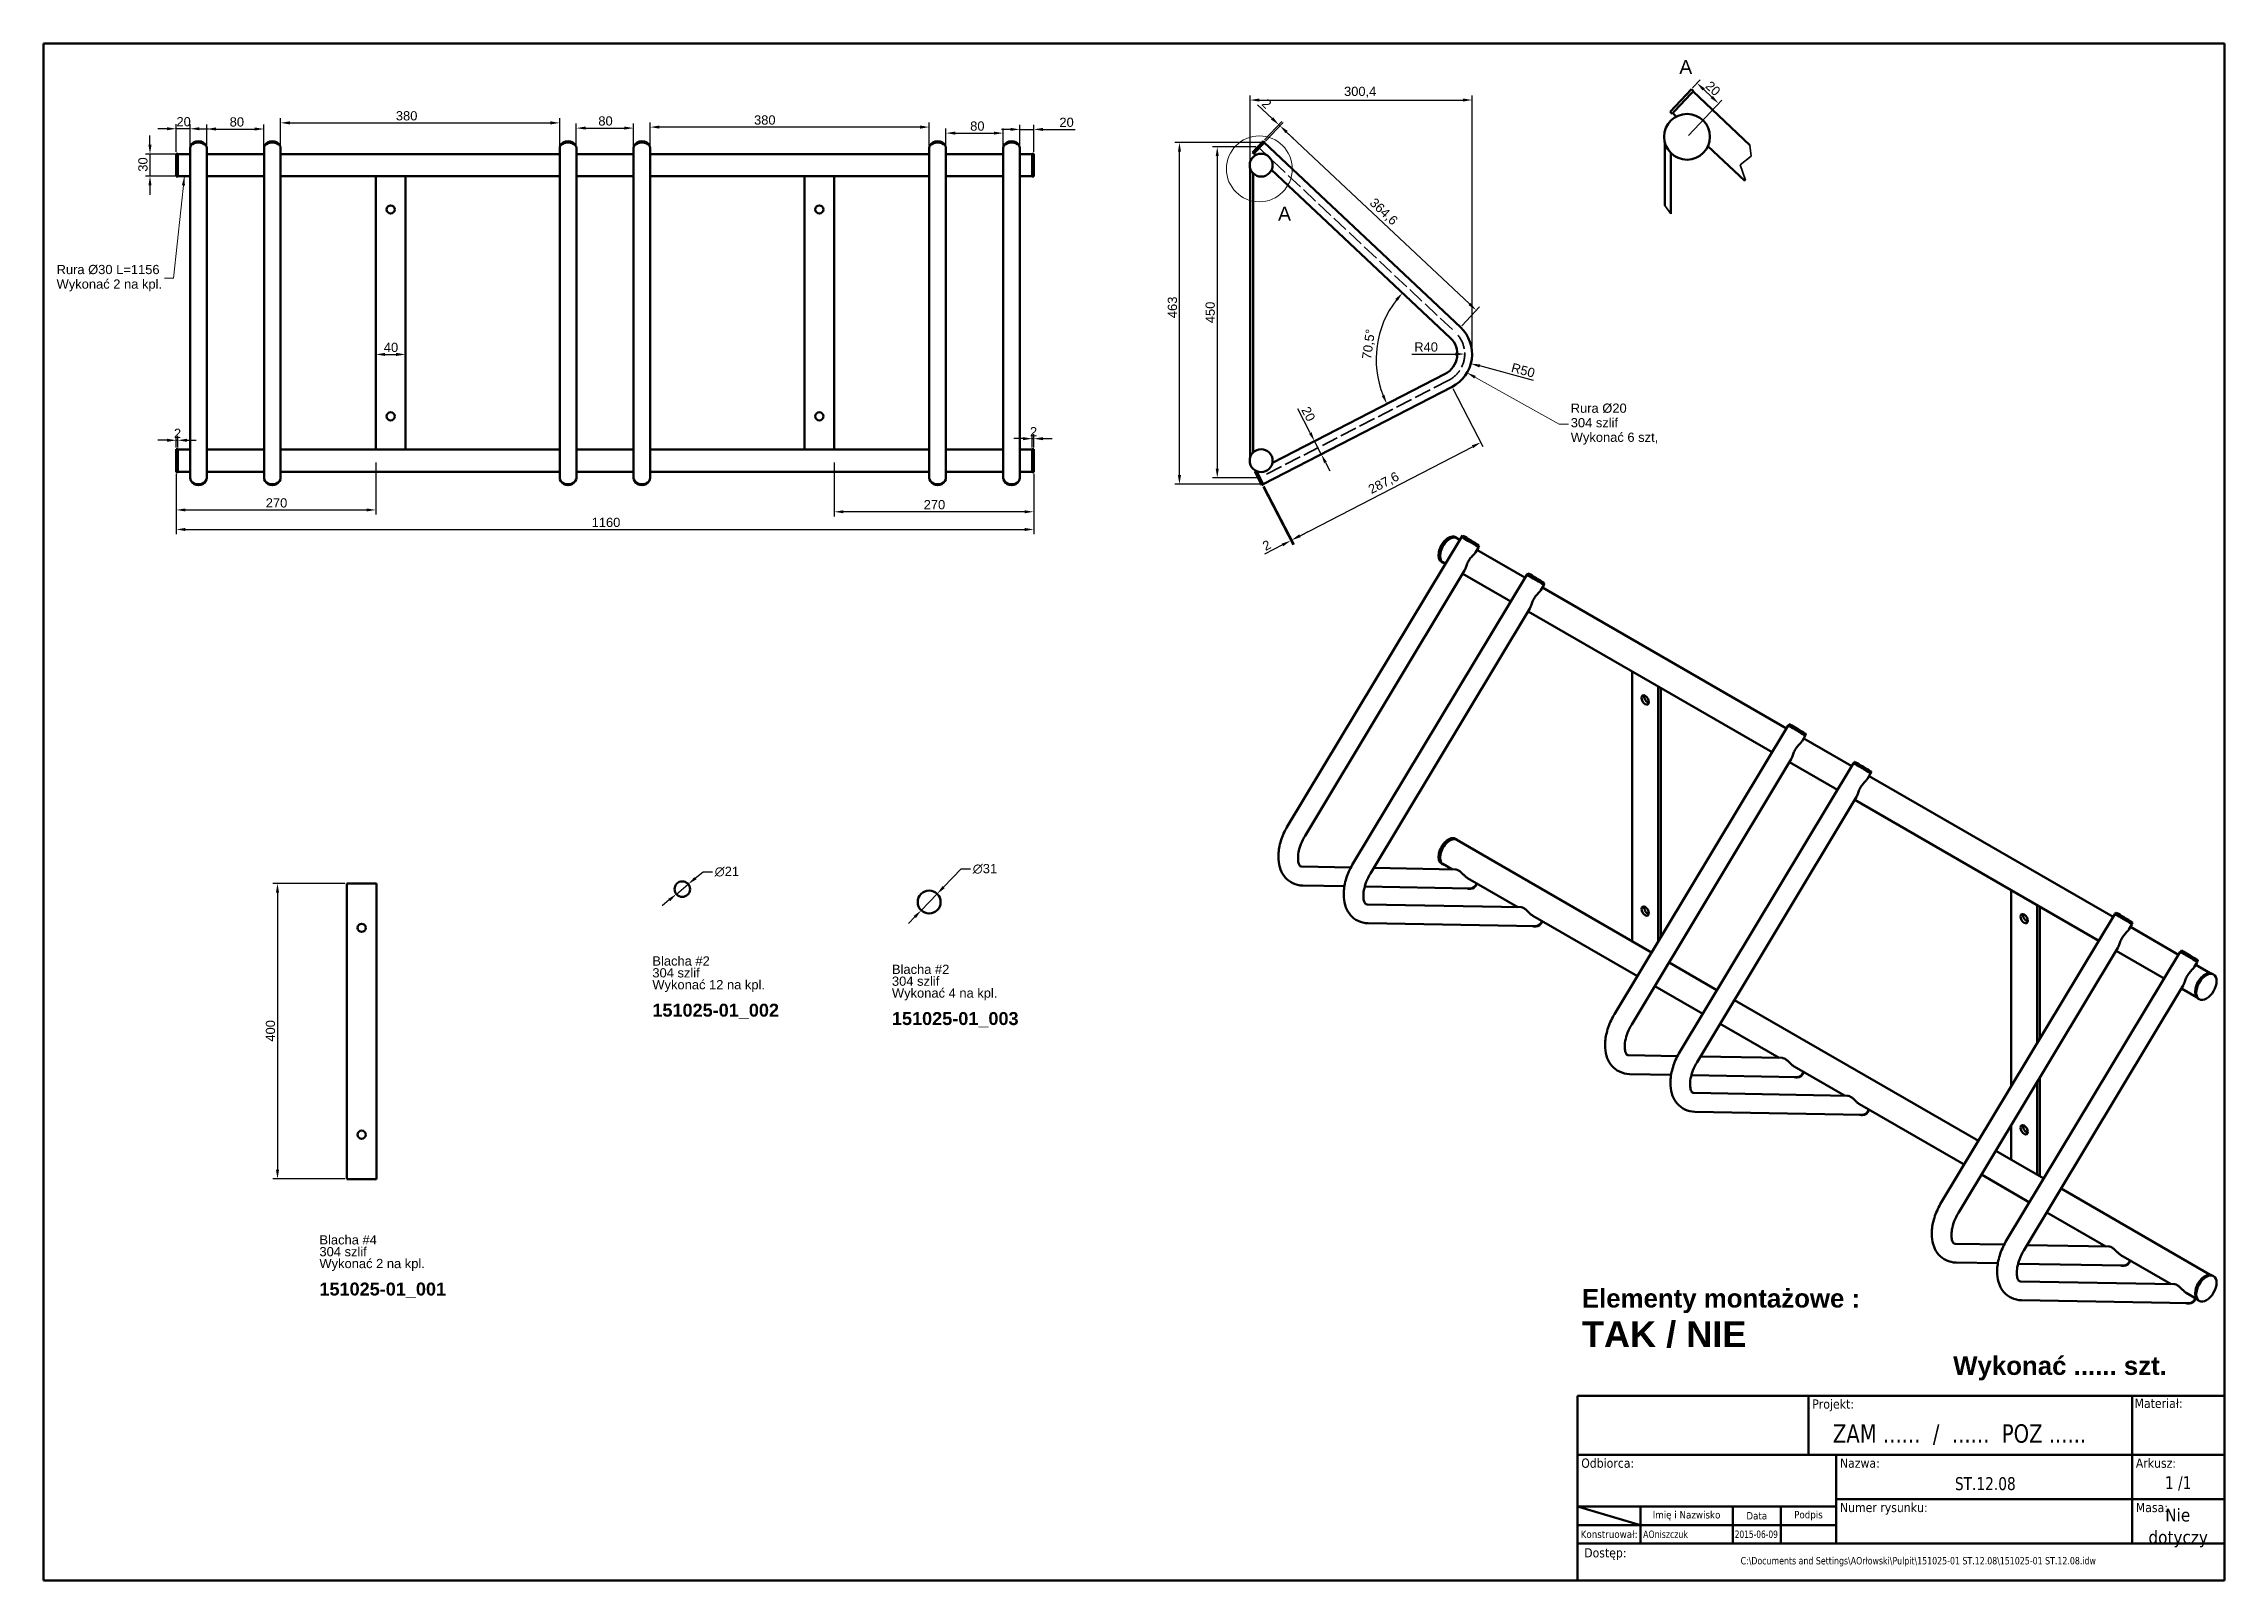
# Model space of a CAD drawing. Header units: millimetres. Extents: x 10 to 2960, y 10 to 2090.
import ezdxf
from ezdxf.enums import TextEntityAlignment as Align

# ---------------------------------------------------------------- set-up
doc = ezdxf.new("R2010")
doc.units = ezdxf.units.MM
doc.header["$LTSCALE"] = 5
doc.linetypes.add('DASHED', pattern=[0.2068, 0.1655, -0.0413])
for name, color, linetype, lineweight in [('Geometria szkicu (ISO)', 7, 'Continuous', 25), ('Gruba ARTUR', 7, 'Continuous', 50), ('Krawędzie widoczneARTUR', 7, 'Continuous', 50), ('Linie przerwaniaARTUR', 7, 'Continuous', 35), ('Linie szczegółuARTUR', 7, 'Continuous', 18), ('Symbol (ISO)', 7, 'Continuous', 25), ('SymboleARTUR', 7, 'Continuous', 18), ('SzkicARTUR', 7, 'Continuous', 35), ('Tytuł (ISO)', 7, 'Continuous', 50), ('WymiaryARTUR', 7, 'Continuous', 25)]:
    doc.layers.add(name, color=color, linetype=linetype, lineweight=lineweight)
doc.styles.add('STANDARD-ARTUR', font='ARIAL.TTF')
doc.styles.add('STANDARD-ARTURDużyTekst', font='ARIAL.TTF')
doc.styles.add('Styl tekstu34', font='TAHOMA.TTF', dxfattribs={"width": 0.9})
doc.styles.add('Styl tekstu36', font='TAHOMA.TTF', dxfattribs={"width": 0.85})
doc.styles.add('Styl tekstu54', font='TAHOMA.TTF', dxfattribs={"width": 0.9})
doc.styles.add('TB napisy w tabelce', font='TAHOMA.TTF', dxfattribs={"width": 0.9})
doc.styles.add('TB opis w tabelce', font='TAHOMA.TTF')
doc.styles.add('Tekst notatki (ISO)', font='TAHOMA.TTF')
doc.dimstyles.new('ISO-25-ARTUR tekst normalny', dxfattribs={"dimscale": 5, "dimtxt": 2.5, "dimasz": 2.5, "dimexe": 1.25, "dimexo": 0.5, "dimtad": 1, "dimdec": 1, "dimrnd": 1e-08, "dimtxsty": 'STANDARD-ARTUR', "dimcen": 0.09, "dimclrd": 7, "dimclre": 7, "dimclrt": 7, "dimadec": 1, "dimazin": 2, "dimtfac": 0.6, "dimtdec": 3, "dimtmove": 0, "dimatfit": 3, "dimfxl": 1, "dimtolj": 1, "dimtzin": 0, "dimlwd": -1, "dimlwe": -1, "dimarcsym": 0})
doc.dimstyles.new('ISO-25-ARTUR tekst normalny$7', dxfattribs={"dimscale": 5, "dimtxt": 2.5, "dimasz": 2.5, "dimexe": 1.25, "dimexo": 0.5, "dimtad": 1, "dimdec": 1, "dimrnd": 1e-08, "dimtxsty": 'STANDARD-ARTUR', "dimcen": 0.09, "dimclrd": 7, "dimclre": 7, "dimclrt": 7, "dimadec": 1, "dimazin": 2, "dimtfac": 0.6, "dimtdec": 3, "dimtmove": 0, "dimatfit": 3, "dimfxl": 1, "dimtolj": 1, "dimtzin": 0, "dimlwd": 15, "dimlwe": -1, "dimarcsym": 0})

msp = doc.modelspace()

# ---------------------------------------------------------------- texts
at = {"layer": 'SymboleARTUR', "color": 7, "insert": (2222.618, 2048.883), "char_height": 18.75, "attachment_point": 7, "style": 'STANDARD-ARTURDużyTekst'}
msp.add_mtext('A', dxfattribs=at)
at = {"layer": 'SymboleARTUR', "color": 7, "char_height": 12.5, "attachment_point": 4, "style": 'STANDARD-ARTUR'}
for s, insert, width, line_spacing_factor in [('{Rura Ø30 L=1156\\PWykonać 2 na kpl.}', (27.56, 1772.514), 142.66387, 0.944221), ('{Rura Ø20\\P304 szlif\\PWykonać 6 szt,}', (2075.791, 1575.013), 118.39749, 0.944221), ('Blacha #2\\P304 szlif{\\H1.3083x; }\\PWykonać 12 na kpl.{\\H1.2848x; }\\P {\\H1.2779x; }\\P{\\fArial|b1|i0|c238|p34;\\H1.4x;151025-01_002\\H1.202x; }', (833.485, 812.265), 171.23858, 0.769424), ('Blacha #2\\P304 szlif{\\H1.3083x; }\\PWykonać 4 na kpl.{\\H1.2848x; }\\P {\\H1.2779x; }\\P{\\fArial|b1|i0|c238|p34;\\H1.4x;151025-01_003\\H1.202x; }', (1157.553, 800.943), 171.23858, 0.769424), ('Blacha #4\\P304 szlif{\\H1.3083x; }\\PWykonać 2 na kpl.{\\H1.2848x; }\\P {\\H1.2779x; }\\P{\\fArial|b1|i0|c238|p34;\\H1.4x;151025-01_001\\H1.202x; }', (383.118, 434.844), 171.23858, 0.769424), ('{\\fArial|b1|i0|c238|p34;\\H2x;Elementy montażowe :\\H0.7x;\\P} {\\H2.057x; }\\P{\\fArial|b1|i0|c238|p34;\\H2.8x;TAK / NIE\\H1.1878x; }', (2090.828, 364.509), 376.48628, 0.697544)]:
    msp.add_mtext(s, dxfattribs=dict(at, insert=insert, width=width, line_spacing_factor=line_spacing_factor))
at = {"layer": 'SymboleARTUR', "color": 7, "insert": (2593.08, 296.854), "char_height": 25, "width": 289.11965, "attachment_point": 4, "style": 'STANDARD-ARTUR'}
msp.add_mtext('{\\fArial|b1|i0;\\H25.0000;Wykonać ...... szt.}', dxfattribs=at)

# ---------------------------------------------------------------- blocks, each defined once
blk = doc.blocks.new('Ramki Zwykła')
at = {"layer": 'SzkicARTUR', "lineweight": 50}
for p, q in [((2, 418), (592, 418)), ((2, 2), (2, 418)), ((592, 2), (592, 418)), ((2, 2), (592, 2))]:
    blk.add_line(p, q, dxfattribs=at)
blk = doc.blocks.new('Tabelki rysunkowe Inoplex')
at = {"layer": 'Geometria szkicu (ISO)', "lineweight": 50}
blk.add_line((196.54, 129.97), (196.54, 79.97), dxfattribs=at)
at = {"layer": 'Gruba ARTUR'}
for p, q in [((371.54, 129.97), (196.54, 129.97)), ((346.58, 113.97), (346.58, 129.97)), ((371.54, 79.97), (371.54, 129.97)), ((266.54, 113.97), (371.54, 113.97)), ((266.54, 113.97), (266.54, 89.97)), ((346.58, 113.97), (346.58, 89.97)), ((196.54, 79.97), (371.54, 79.97))]:
    blk.add_line(p, q, dxfattribs=at)
at = {"layer": 'Gruba ARTUR', "lineweight": 50}
for p, q in [((259.04, 129.97), (259.04, 113.97)), ((266.54, 113.97), (196.54, 113.97))]:
    blk.add_line(p, q, dxfattribs=at)
at = {"layer": 'Tytuł (ISO)'}
for p, q in [((196.54, 129.97), (371.54, 129.97)), ((196.54, 113.97), (196.54, 129.97)), ((196.54, 129.97), (266.54, 129.97)), ((266.54, 101.97), (346.58, 101.97)), ((346.58, 101.97), (371.54, 101.97)), ((196.54, 99.97), (213.54, 94.97)), ((196.54, 99.97), (266.54, 99.97)), ((196.54, 94.97), (266.54, 94.97)), ((213.54, 99.97), (213.54, 89.97)), ((238.54, 99.97), (238.54, 89.97)), ((251.54, 99.97), (251.54, 89.97)), ((196.54, 89.97), (371.54, 89.97))]:
    blk.add_line(p, q, dxfattribs=at)
at = {"layer": 'Symbol (ISO)', "char_height": 2.5, "attachment_point": 1, "style": 'TB opis w tabelce'}
for s, insert in [('Projekt:', (260.04, 128.97)), ('Materiał:', (347.24, 129.15)), ('Odbiorca:', (197.54, 112.97)), ('Nazwa:', (267.54, 112.97)), ('Arkusz:', (347.58, 112.97)), ('Numer rysunku:', (267.54, 100.97)), ('Masa:', (347.58, 100.97)), ('Dostęp:', (198.34, 88.7))]:
    blk.add_mtext(s, dxfattribs=dict(at, insert=insert))
at = {"layer": 'Symbol (ISO)'}
for s, insert, char_height, width, attachment_point, style in [('1 \\fTahoma|b0|i0;/1 ', (359.04, 106.2), 3.5, 24.3783, 5, 'TB napisy w tabelce'), ('\\fTahoma|b0|i0;\\H2.0000;Imię i Nazwisko', (226.03, 97.47), 2, 24.8698, 5, 'TB opis w tabelce'), ('\\fTahoma|b0|i0;\\H2.0000;Data', (245.03, 97.46), 2, 12.886, 5, 'TB opis w tabelce'), ('\\fTahoma|b0|i0;\\H2.0000;Podpis', (259.02, 97.49), 2, 14.8205, 5, 'TB opis w tabelce'), ('\\fTahoma|b0|i0;\\H2.0000; Konstruował:', (196.64, 92.44), 2, 16.8801, 4, 'TB opis w tabelce'), ('\\fTahoma|b0|i0;\\H2.0000; AOniszczuk', (213.6, 92.45), 2, 24.9099, 4, 'TB napisy w tabelce')]:
    blk.add_mtext(s, dxfattribs=dict(at, insert=insert, char_height=char_height, width=width, attachment_point=attachment_point, style=style))
for tag, p, height, style, width in [('PROJEKT_001', (265.63, 117.24), 5, 'Styl tekstu54', 0.9), ('NUMER_CZĘŚCI_001', (297.46, 104.42), 3.5, 'TB napisy w tabelce', 0.9), ('DATA_UTWORZENIA_001', (239.08, 91.47), 2, 'Styl tekstu36', 0.85), ('NAZWA_PLIKU_I_ŚCIEŻKA_001', (240.66, 84.31), 2, 'Styl tekstu34', 0.9)]:
    blk.add_attdef(tag, p, '', height=height, dxfattribs=dict(at, style=style, width=width))
at = {"layer": 'Symbol (ISO)', "width": 0.9}
for tag, height, style, p in [('MATERIAŁ', 5, 'Styl tekstu54', (359.15, 120)), ('SŁOWA_KLUCZOWE', 3.5, 'TB napisy w tabelce', (231.54, 105.97)), ('OPIS', 3.5, 'TB napisy w tabelce', (306.53, 94.11))]:
    blk.add_attdef(tag, text='', height=height, dxfattribs=dict(at, style=style)).set_placement(p, align=Align.MIDDLE_CENTER)
at = {"layer": 'Tytuł (ISO)', "style": 'Tekst notatki (ISO)'}
for tag, p in [('MASA\\P2;_001', (355.54, 95.92)), ('MASA\\P2;_002', (351, 89.93))]:
    blk.add_attdef(tag, p, '', height=3.5, dxfattribs=at)
blk = doc.blocks.new('*D5')
at = {"layer": 'Defpoints', "color": 0, "linetype": 'Continuous', "transparency": 16777216}
for p in [(1546.5, 1956.1), (1661, 1956.1), (1659.7, 1493.5)]:
    blk.add_point(p, dxfattribs=at)
at = {"layer": 'WymiaryARTUR', "color": 7, "linetype": 'Continuous', "transparency": 16777216}
for p, q in [((1658.5, 1956.1), (1540.3, 1956.1)), ((1546.5, 1506), (1546.5, 1943.6)), ((1657.2, 1493.5), (1540.3, 1493.5))]:
    blk.add_line(p, q, dxfattribs=at)
for points in [[(1544.4, 1943.6), (1548.6, 1943.6), (1546.5, 1956.1)], [(1544.4, 1506), (1548.6, 1506), (1546.5, 1493.5)]]:
    blk.add_solid(points, dxfattribs=at)
at = {"layer": 'WymiaryARTUR', "color": 7, "linetype": 'Continuous', "transparency": 16777216, "insert": (1537, 1718.4), "char_height": 12.5, "attachment_point": 4, "rotation": 90, "style": 'STANDARD-ARTUR'}
blk.add_mtext('\\A1;463', dxfattribs=at)
blk = doc.blocks.new('*D6')
at = {"layer": 'Defpoints', "color": 0, "linetype": 'Continuous', "transparency": 16777216}
for p in [(730.6, 1948.8), (808.1, 1975.6), (808.1, 1948.8)]:
    blk.add_point(p, dxfattribs=at)
at = {"layer": 'WymiaryARTUR', "color": 7, "linetype": 'Continuous', "transparency": 16777216}
for p, q in [((730.6, 1951.3), (730.6, 1981.9)), ((808.1, 1951.3), (808.1, 1981.9)), ((743.1, 1975.6), (795.6, 1975.6))]:
    blk.add_line(p, q, dxfattribs=at)
for points in [[(743.1, 1977.7), (743.1, 1973.6), (730.6, 1975.6)], [(795.6, 1977.7), (795.6, 1973.6), (808.1, 1975.6)]]:
    blk.add_solid(points, dxfattribs=at)
at = {"layer": 'WymiaryARTUR', "color": 7, "linetype": 'Continuous', "transparency": 16777216, "insert": (760.4, 1985.2), "char_height": 12.5, "attachment_point": 4, "style": 'STANDARD-ARTUR'}
blk.add_mtext('\\A1;80', dxfattribs=at)
blk = doc.blocks.new('*D7')
at = {"layer": 'Defpoints', "color": 0, "linetype": 'Continuous', "transparency": 16777216}
for p in [(230.6, 1948.8), (308.1, 1974.4), (308.1, 1948.8)]:
    blk.add_point(p, dxfattribs=at)
at = {"layer": 'WymiaryARTUR', "color": 7, "linetype": 'Continuous', "transparency": 16777216}
for p, q in [((230.6, 1951.3), (230.6, 1980.7)), ((308.1, 1951.3), (308.1, 1980.7)), ((243.1, 1974.4), (295.6, 1974.4))]:
    blk.add_line(p, q, dxfattribs=at)
for points in [[(243.1, 1976.5), (243.1, 1972.3), (230.6, 1974.4)], [(295.6, 1976.5), (295.6, 1972.3), (308.1, 1974.4)]]:
    blk.add_solid(points, dxfattribs=at)
at = {"layer": 'WymiaryARTUR', "color": 7, "linetype": 'Continuous', "transparency": 16777216, "insert": (261.7, 1983.9), "char_height": 12.5, "attachment_point": 4, "style": 'STANDARD-ARTUR'}
blk.add_mtext('\\A1;80', dxfattribs=at)
blk = doc.blocks.new('*D8')
at = {"layer": 'Defpoints', "color": 0, "linetype": 'Continuous', "transparency": 16777216}
for p in [(1230.6, 1948.8), (1308.1, 1968.8), (1308.1, 1948.8)]:
    blk.add_point(p, dxfattribs=at)
at = {"layer": 'WymiaryARTUR', "color": 7, "linetype": 'Continuous', "transparency": 16777216}
for p, q in [((1230.6, 1951.3), (1230.6, 1975.1)), ((1243.1, 1968.8), (1295.6, 1968.8)), ((1308.1, 1951.3), (1308.1, 1975.1))]:
    blk.add_line(p, q, dxfattribs=at)
for points in [[(1243.1, 1970.9), (1243.1, 1966.8), (1230.6, 1968.8)], [(1295.6, 1970.9), (1295.6, 1966.8), (1308.1, 1968.8)]]:
    blk.add_solid(points, dxfattribs=at)
at = {"layer": 'WymiaryARTUR', "color": 7, "linetype": 'Continuous', "transparency": 16777216, "insert": (1263.4, 1978.3), "char_height": 12.5, "attachment_point": 4, "style": 'STANDARD-ARTUR'}
blk.add_mtext('\\A1;80', dxfattribs=at)
blk = doc.blocks.new('*D9')
at = {"layer": 'Defpoints', "color": 0, "linetype": 'Continuous', "transparency": 16777216}
for p in [(708.1, 1982.7), (330.6, 1634.3), (708.1, 1634.3)]:
    blk.add_point(p, dxfattribs=at)
at = {"layer": 'WymiaryARTUR', "color": 7, "linetype": 'Continuous', "transparency": 16777216}
for p, q in [((330.6, 1636.8), (330.6, 1988.9)), ((343.1, 1982.7), (695.6, 1982.7)), ((708.1, 1636.8), (708.1, 1988.9))]:
    blk.add_line(p, q, dxfattribs=at)
for points in [[(343.1, 1984.8), (343.1, 1980.6), (330.6, 1982.7)], [(695.6, 1984.8), (695.6, 1980.6), (708.1, 1982.7)]]:
    blk.add_solid(points, dxfattribs=at)
at = {"layer": 'WymiaryARTUR', "color": 7, "linetype": 'Continuous', "transparency": 16777216, "insert": (486.5, 1992.2), "char_height": 12.5, "attachment_point": 4, "style": 'STANDARD-ARTUR'}
blk.add_mtext('\\A1;380', dxfattribs=at)
blk = doc.blocks.new('*D10')
at = {"layer": 'Defpoints', "color": 0, "linetype": 'Continuous', "transparency": 16777216}
for p in [(830.6, 1977), (830.6, 1634.3), (1208.1, 1634.3)]:
    blk.add_point(p, dxfattribs=at)
at = {"layer": 'WymiaryARTUR', "color": 7, "linetype": 'Continuous', "transparency": 16777216}
for p, q in [((830.6, 1636.8), (830.6, 1983.3)), ((1195.6, 1977), (843.1, 1977)), ((1208.1, 1636.8), (1208.1, 1983.3))]:
    blk.add_line(p, q, dxfattribs=at)
for points in [[(843.1, 1979.1), (843.1, 1974.9), (830.6, 1977)], [(1195.6, 1979.1), (1195.6, 1974.9), (1208.1, 1977)]]:
    blk.add_solid(points, dxfattribs=at)
at = {"layer": 'WymiaryARTUR', "color": 7, "linetype": 'Continuous', "transparency": 16777216, "insert": (971, 1986.5), "char_height": 12.5, "attachment_point": 4, "style": 'STANDARD-ARTUR'}
blk.add_mtext('\\A1;380', dxfattribs=at)
blk = doc.blocks.new('*D11')
at = {"layer": 'Defpoints', "color": 0, "linetype": 'Continuous', "transparency": 16777216}
for p in [(189.4, 1974.7), (189.4, 1941), (208.1, 1634.3)]:
    blk.add_point(p, dxfattribs=at)
at = {"layer": 'WymiaryARTUR', "color": 7, "linetype": 'Continuous', "transparency": 16777216}
for p, q in [((189.4, 1943.5), (189.4, 1981)), ((208.1, 1636.8), (208.1, 1981)), ((176.9, 1974.7), (164.4, 1974.7)), ((208.1, 1974.7), (189.4, 1974.7)), ((220.6, 1974.7), (233.1, 1974.7))]:
    blk.add_line(p, q, dxfattribs=at)
for points in [[(176.9, 1976.8), (176.9, 1972.7), (189.4, 1974.7)], [(220.6, 1976.8), (220.6, 1972.7), (208.1, 1974.7)]]:
    blk.add_solid(points, dxfattribs=at)
at = {"layer": 'WymiaryARTUR', "color": 7, "linetype": 'Continuous', "transparency": 16777216, "insert": (189.7, 1984.2), "char_height": 12.5, "attachment_point": 4, "style": 'STANDARD-ARTUR'}
blk.add_mtext('\\A1;20', dxfattribs=at)
blk = doc.blocks.new('*D12')
at = {"layer": 'Defpoints', "color": 0, "linetype": 'Continuous', "transparency": 16777216}
for p in [(1330.6, 1973.9), (1330.6, 1948.8), (1349.4, 1941)]:
    blk.add_point(p, dxfattribs=at)
at = {"layer": 'WymiaryARTUR', "color": 7, "linetype": 'Continuous', "transparency": 16777216}
for p, q in [((1330.6, 1951.3), (1330.6, 1980.1)), ((1349.4, 1943.5), (1349.4, 1980.1)), ((1318.1, 1973.9), (1305.6, 1973.9)), ((1330.6, 1973.9), (1349.4, 1973.9)), ((1361.9, 1973.9), (1405.3, 1973.9))]:
    blk.add_line(p, q, dxfattribs=at)
for points in [[(1318.1, 1975.9), (1318.1, 1971.8), (1330.6, 1973.9)], [(1361.9, 1975.9), (1361.9, 1971.8), (1349.4, 1973.9)]]:
    blk.add_solid(points, dxfattribs=at)
at = {"layer": 'WymiaryARTUR', "color": 7, "linetype": 'Continuous', "transparency": 16777216, "insert": (1384.1, 1983.4), "char_height": 12.5, "attachment_point": 4, "style": 'STANDARD-ARTUR'}
blk.add_mtext('\\A1;20', dxfattribs=at)
blk = doc.blocks.new('*D13')
at = {"layer": 'Defpoints', "color": 0, "linetype": 'Continuous', "transparency": 16777216}
for p in [(1942.4, 2013.6), (1642, 1925.5), (1942.4, 1669.7)]:
    blk.add_point(p, dxfattribs=at)
at = {"layer": 'WymiaryARTUR', "color": 7, "linetype": 'Continuous', "transparency": 16777216}
for p, q in [((1642, 1928), (1642, 2019.8)), ((1654.5, 2013.6), (1929.9, 2013.6)), ((1942.4, 1672.2), (1942.4, 2019.8))]:
    blk.add_line(p, q, dxfattribs=at)
for points in [[(1654.5, 2015.7), (1654.5, 2011.5), (1642, 2013.6)], [(1929.9, 2015.7), (1929.9, 2011.5), (1942.4, 2013.6)]]:
    blk.add_solid(points, dxfattribs=at)
at = {"layer": 'WymiaryARTUR', "color": 7, "linetype": 'Continuous', "transparency": 16777216, "insert": (1769.1, 2024.2), "char_height": 12.5, "attachment_point": 4, "style": 'STANDARD-ARTUR'}
blk.add_mtext('\\A1;300,4', dxfattribs=at)
blk = doc.blocks.new('*D14')
at = {"layer": 'Defpoints', "color": 0, "linetype": 'Continuous', "transparency": 16777216}
for p in [(1782.5, 1579.4), (1738.3, 1534.1), (1793.8, 1562.7)]:
    blk.add_point(p, dxfattribs=at)
at = {"layer": 'WymiaryARTUR', "color": 7, "linetype": 'Continuous', "transparency": 16777216}
for p, q in [((1723.4, 1563), (1706.5, 1595.7)), ((1738.3, 1534.1), (1729.2, 1551.9)), ((1744.1, 1523), (1749.8, 1511.9))]:
    blk.add_line(p, q, dxfattribs=at)
for points in [[(1725.3, 1564), (1721.6, 1562), (1729.2, 1551.9)], [(1745.9, 1524), (1742.2, 1522.1), (1738.3, 1534.1)]]:
    blk.add_solid(points, dxfattribs=at)
at = {"layer": 'WymiaryARTUR', "color": 7, "linetype": 'Continuous', "transparency": 16777216, "insert": (1716.4, 1597.3), "char_height": 12.5, "attachment_point": 4, "rotation": 297.2848, "style": 'STANDARD-ARTUR'}
blk.add_mtext('\\A1;20', dxfattribs=at)
blk = doc.blocks.new('*D15')
at = {"layer": 'Defpoints', "color": 0, "linetype": 'Continuous', "transparency": 16777216}
for p in [(1915.3, 1625.4), (1954.1, 1550.2), (1659.7, 1493.5)]:
    blk.add_point(p, dxfattribs=at)
at = {"layer": 'WymiaryARTUR', "color": 7, "linetype": 'Continuous', "transparency": 16777216}
for p, q in [((1916.4, 1623.2), (1956.9, 1544.6)), ((1709.6, 1424), (1943, 1544.4)), ((1660.8, 1491.3), (1701.3, 1412.8))]:
    blk.add_line(p, q, dxfattribs=at)
for points in [[(1942, 1546.3), (1943.9, 1542.6), (1954.1, 1550.2)], [(1708.6, 1425.9), (1710.5, 1422.2), (1698.5, 1418.3)]]:
    blk.add_solid(points, dxfattribs=at)
at = {"layer": 'WymiaryARTUR', "color": 7, "linetype": 'Continuous', "transparency": 16777216, "insert": (1803.7, 1484.6), "char_height": 12.5, "attachment_point": 4, "rotation": 27.2848, "style": 'STANDARD-ARTUR'}
blk.add_mtext('\\A1;287,6', dxfattribs=at)
blk = doc.blocks.new('*D16')
at = {"layer": 'Defpoints', "color": 0, "linetype": 'Continuous', "transparency": 16777216}
for p in [(1682.4, 1978.8), (1661, 1956.1), (1926.6, 1706.3)]:
    blk.add_point(p, dxfattribs=at)
at = {"layer": 'WymiaryARTUR', "color": 7, "linetype": 'Continuous', "transparency": 16777216}
for p, q in [((1662.7, 1957.9), (1686.7, 1983.4)), ((1938.9, 1737.6), (1691.5, 1970.2)), ((1928.3, 1708.1), (1952.3, 1733.6))]:
    blk.add_line(p, q, dxfattribs=at)
for points in [[(1692.9, 1971.8), (1690.1, 1968.7), (1682.4, 1978.8)], [(1940.3, 1739.1), (1937.5, 1736), (1948, 1729)]]:
    blk.add_solid(points, dxfattribs=at)
at = {"layer": 'WymiaryARTUR', "color": 7, "linetype": 'Continuous', "transparency": 16777216, "insert": (1806.3, 1876.9), "char_height": 12.5, "attachment_point": 4, "rotation": 316.7558, "style": 'STANDARD-ARTUR'}
blk.add_mtext('\\A1;364,6', dxfattribs=at)
blk = doc.blocks.new('*D17')
at = {"layer": 'Defpoints', "color": 0, "linetype": 'Continuous', "transparency": 16777216}
for p in [(1892.4, 1669.8), (1932.4, 1669.8)]:
    blk.add_point(p, dxfattribs=at)
at = {"layer": 'WymiaryARTUR', "color": 7, "linetype": 'Continuous', "transparency": 16777216}
blk.add_line((1860.9, 1669.8), (1919.9, 1669.8), dxfattribs=at)
blk.add_solid([(1919.9, 1671.9), (1919.9, 1667.7), (1932.4, 1669.8)], dxfattribs=at)
at = {"layer": 'WymiaryARTUR', "color": 7, "linetype": 'Continuous', "transparency": 16777216, "insert": (1864.1, 1679.3), "char_height": 12.5, "attachment_point": 4, "rotation": 359.9999, "style": 'STANDARD-ARTUR'}
blk.add_mtext('\\A1;R40', dxfattribs=at)
blk = doc.blocks.new('*D18')
at = {"layer": 'Defpoints', "color": 0, "linetype": 'Continuous', "transparency": 16777216}
for p in [(189.4, 1510), (1349.4, 1510), (1349.4, 1432.4)]:
    blk.add_point(p, dxfattribs=at)
at = {"layer": 'WymiaryARTUR', "color": 7, "linetype": 'Continuous', "transparency": 16777216}
for p, q in [((189.4, 1507.5), (189.4, 1426.2)), ((1349.4, 1507.5), (1349.4, 1426.2)), ((201.9, 1432.4), (1336.9, 1432.4))]:
    blk.add_line(p, q, dxfattribs=at)
for points in [[(201.9, 1434.5), (201.9, 1430.3), (189.4, 1432.4)], [(1336.9, 1434.5), (1336.9, 1430.3), (1349.4, 1432.4)]]:
    blk.add_solid(points, dxfattribs=at)
at = {"layer": 'WymiaryARTUR', "color": 7, "linetype": 'Continuous', "transparency": 16777216, "insert": (751.3, 1441.9), "char_height": 12.5, "attachment_point": 4, "style": 'STANDARD-ARTUR'}
blk.add_mtext('\\A1;1160', dxfattribs=at)
blk = doc.blocks.new('*D19')
at = {"layer": 'Defpoints', "color": 0, "linetype": 'Continuous', "transparency": 16777216}
for p in [(1652.5, 1950.3), (1597.6, 1502.4), (1655.1, 1502.4)]:
    blk.add_point(p, dxfattribs=at)
at = {"layer": 'WymiaryARTUR', "color": 7, "linetype": 'Continuous', "transparency": 16777216}
for p, q in [((1650, 1950.3), (1591.4, 1950.3)), ((1597.6, 1937.8), (1597.6, 1514.9)), ((1652.6, 1502.4), (1591.4, 1502.4))]:
    blk.add_line(p, q, dxfattribs=at)
for points in [[(1595.5, 1937.8), (1599.7, 1937.8), (1597.6, 1950.3)], [(1595.5, 1514.9), (1599.7, 1514.9), (1597.6, 1502.4)]]:
    blk.add_solid(points, dxfattribs=at)
at = {"layer": 'WymiaryARTUR', "color": 7, "linetype": 'Continuous', "transparency": 16777216, "insert": (1588.1, 1711.6), "char_height": 12.5, "attachment_point": 4, "rotation": 90, "style": 'STANDARD-ARTUR'}
blk.add_mtext('\\A1;450', dxfattribs=at)
blk = doc.blocks.new('*D20')
at = {"layer": 'Defpoints', "color": 0, "linetype": 'Continuous', "transparency": 16777216}
for p in [(1820.2, 1706.9), (1912.9, 1691.7), (1943.8, 1662.6), (1671.6, 1522.2)]:
    blk.add_point(p, dxfattribs=at)
at = {"layer": 'WymiaryARTUR', "color": 7, "linetype": 'Continuous', "transparency": 16777216}
blk.add_arc((1943.8, 1662.6), 131.3, 142.2135, 201.827, dxfattribs=at)
for points in [[(1838.5, 1744.4), (1841.7, 1741.7), (1848.2, 1752.6)], [(1823.8, 1614.7), (1820.1, 1612.9), (1827.1, 1602.4)]]:
    blk.add_solid(points, dxfattribs=at)
at = {"layer": 'WymiaryARTUR', "color": 7, "linetype": 'Continuous', "transparency": 16777216, "insert": (1800.6, 1662.7), "char_height": 12.5, "attachment_point": 4, "rotation": 82.1644, "style": 'STANDARD-ARTUR'}
blk.add_mtext('\\A1;70,5°', dxfattribs=at)
blk = doc.blocks.new('*D21')
at = {"layer": 'Defpoints', "color": 0, "linetype": 'Continuous', "transparency": 16777216}
for p in [(1892.4, 1669.8), (1940.6, 1656.9)]:
    blk.add_point(p, dxfattribs=at)
at = {"layer": 'WymiaryARTUR', "color": 7, "linetype": 'Continuous', "transparency": 16777216}
blk.add_line((2025.3, 1634.2), (1952.7, 1653.7), dxfattribs=at)
blk.add_solid([(1953.3, 1655.7), (1952.2, 1651.6), (1940.6, 1656.9)], dxfattribs=at)
at = {"layer": 'WymiaryARTUR', "color": 7, "linetype": 'Continuous', "transparency": 16777216, "insert": (1995.9, 1651.9), "char_height": 12.5, "attachment_point": 4, "rotation": 345, "style": 'STANDARD-ARTUR'}
blk.add_mtext('\\A1;R50', dxfattribs=at)
blk = doc.blocks.new('*D22')
at = {"layer": 'Defpoints', "color": 0, "linetype": 'Continuous', "transparency": 16777216}
for p in [(191.4, 1940.5), (153.9, 1910.5), (191.4, 1910.5)]:
    blk.add_point(p, dxfattribs=at)
at = {"layer": 'WymiaryARTUR', "color": 7, "linetype": 'Continuous', "transparency": 16777216}
for p, q in [((153.9, 1953), (153.9, 1965.5)), ((188.9, 1940.5), (147.6, 1940.5)), ((153.9, 1940.5), (153.9, 1910.5)), ((188.9, 1910.5), (147.6, 1910.5)), ((153.9, 1898), (153.9, 1885.5))]:
    blk.add_line(p, q, dxfattribs=at)
for points in [[(151.8, 1953), (156, 1953), (153.9, 1940.5)], [(151.8, 1898), (156, 1898), (153.9, 1910.5)]]:
    blk.add_solid(points, dxfattribs=at)
at = {"layer": 'WymiaryARTUR', "color": 7, "linetype": 'Continuous', "transparency": 16777216, "insert": (144.4, 1916.6), "char_height": 12.5, "attachment_point": 4, "rotation": 90, "style": 'STANDARD-ARTUR'}
blk.add_mtext('\\A1;30', dxfattribs=at)
blk = doc.blocks.new('*D23')
at = {"layer": 'Defpoints', "color": 0, "linetype": 'Continuous', "transparency": 16777216}
for p in [(459.4, 1669.3), (499.4, 1669.3), (499.4, 1669.3)]:
    blk.add_point(p, dxfattribs=at)
at = {"layer": 'WymiaryARTUR', "color": 7, "linetype": 'Continuous', "transparency": 16777216}
blk.add_line((471.9, 1669.3), (486.9, 1669.3), dxfattribs=at)
for points in [[(471.9, 1671.4), (471.9, 1667.2), (459.4, 1669.3)], [(486.9, 1671.4), (486.9, 1667.2), (499.4, 1669.3)]]:
    blk.add_solid(points, dxfattribs=at)
at = {"layer": 'WymiaryARTUR', "color": 7, "linetype": 'Continuous', "transparency": 16777216, "insert": (470.2, 1678.8), "char_height": 12.5, "attachment_point": 4, "style": 'STANDARD-ARTUR'}
blk.add_mtext('\\A1;40', dxfattribs=at)
blk = doc.blocks.new('*D24')
at = {"layer": 'Defpoints', "color": 0, "linetype": 'Continuous', "transparency": 16777216}
for p in [(189.4, 1510), (459.4, 1525.5), (459.4, 1458.8)]:
    blk.add_point(p, dxfattribs=at)
at = {"layer": 'WymiaryARTUR', "color": 7, "linetype": 'Continuous', "transparency": 16777216}
for p, q in [((189.4, 1507.5), (189.4, 1452.6)), ((459.4, 1523), (459.4, 1452.6)), ((201.9, 1458.8), (446.9, 1458.8))]:
    blk.add_line(p, q, dxfattribs=at)
for points in [[(201.9, 1460.9), (201.9, 1456.8), (189.4, 1458.8)], [(446.9, 1460.9), (446.9, 1456.8), (459.4, 1458.8)]]:
    blk.add_solid(points, dxfattribs=at)
at = {"layer": 'WymiaryARTUR', "color": 7, "linetype": 'Continuous', "transparency": 16777216, "insert": (310.5, 1468.3), "char_height": 12.5, "attachment_point": 4, "style": 'STANDARD-ARTUR'}
blk.add_mtext('\\A1;270', dxfattribs=at)
blk = doc.blocks.new('*D25')
at = {"layer": 'Defpoints', "color": 0, "linetype": 'Continuous', "transparency": 16777216}
for p in [(1079.4, 1525.5), (1349.4, 1510), (1079.4, 1456.3)]:
    blk.add_point(p, dxfattribs=at)
at = {"layer": 'WymiaryARTUR', "color": 7, "linetype": 'Continuous', "transparency": 16777216}
for p, q in [((1079.4, 1523), (1079.4, 1450.1)), ((1349.4, 1507.5), (1349.4, 1450.1)), ((1336.9, 1456.3), (1091.9, 1456.3))]:
    blk.add_line(p, q, dxfattribs=at)
for points in [[(1091.9, 1458.4), (1091.9, 1454.3), (1079.4, 1456.3)], [(1336.9, 1458.4), (1336.9, 1454.3), (1349.4, 1456.3)]]:
    blk.add_solid(points, dxfattribs=at)
at = {"layer": 'WymiaryARTUR', "color": 7, "linetype": 'Continuous', "transparency": 16777216, "insert": (1200.5, 1465.9), "char_height": 12.5, "attachment_point": 4, "style": 'STANDARD-ARTUR'}
blk.add_mtext('\\A1;270', dxfattribs=at)
blk = doc.blocks.new('*D26')
at = {"layer": 'Defpoints', "color": 0, "linetype": 'Continuous', "transparency": 16777216}
for p in [(420.1, 953.3), (326.4, 553.3), (420.1, 553.3)]:
    blk.add_point(p, dxfattribs=at)
at = {"layer": 'WymiaryARTUR', "color": 7, "linetype": 'Continuous', "transparency": 16777216}
for p, q in [((417.6, 953.3), (320.1, 953.3)), ((326.4, 940.8), (326.4, 565.8)), ((417.6, 553.3), (320.1, 553.3))]:
    blk.add_line(p, q, dxfattribs=at)
for points in [[(324.3, 940.8), (328.5, 940.8), (326.4, 953.3)], [(324.3, 565.8), (328.5, 565.8), (326.4, 553.3)]]:
    blk.add_solid(points, dxfattribs=at)
at = {"layer": 'WymiaryARTUR', "color": 7, "linetype": 'Continuous', "transparency": 16777216, "insert": (316.9, 739.2), "char_height": 12.5, "attachment_point": 4, "rotation": 90, "style": 'STANDARD-ARTUR'}
blk.add_mtext('\\A1;400', dxfattribs=at)
blk = doc.blocks.new('*D27')
at = {"layer": 'Defpoints', "color": 0, "linetype": 'Continuous', "transparency": 16777216}
for p in [(189.4, 1541), (191.4, 1553.1), (191.4, 1541)]:
    blk.add_point(p, dxfattribs=at)
at = {"layer": 'WymiaryARTUR', "color": 7, "linetype": 'Continuous', "transparency": 16777216}
for p, q in [((176.9, 1553.1), (164.4, 1553.1)), ((189.4, 1543.5), (189.4, 1559.3)), ((189.4, 1553.1), (191.4, 1553.1)), ((191.4, 1543.5), (191.4, 1559.3)), ((203.9, 1553.1), (216.4, 1553.1))]:
    blk.add_line(p, q, dxfattribs=at)
for points in [[(176.9, 1555.2), (176.9, 1551), (189.4, 1553.1)], [(203.9, 1555.2), (203.9, 1551), (191.4, 1553.1)]]:
    blk.add_solid(points, dxfattribs=at)
at = {"layer": 'WymiaryARTUR', "color": 7, "linetype": 'Continuous', "transparency": 16777216, "insert": (186.3, 1562.5), "char_height": 12.5, "attachment_point": 4, "style": 'STANDARD-ARTUR'}
blk.add_mtext('\\A1;2', dxfattribs=at)
blk = doc.blocks.new('*D28')
at = {"layer": 'Defpoints', "color": 0, "linetype": 'Continuous', "transparency": 16777216}
for p in [(1347.4, 1541), (1349.4, 1555.3), (1349.4, 1541)]:
    blk.add_point(p, dxfattribs=at)
at = {"layer": 'WymiaryARTUR', "color": 7, "linetype": 'Continuous', "transparency": 16777216}
for p, q in [((1334.9, 1555.3), (1322.4, 1555.3)), ((1347.4, 1543.5), (1347.4, 1561.6)), ((1347.4, 1555.3), (1349.4, 1555.3)), ((1349.4, 1543.5), (1349.4, 1561.6)), ((1361.9, 1555.3), (1374.4, 1555.3))]:
    blk.add_line(p, q, dxfattribs=at)
for points in [[(1334.9, 1557.4), (1334.9, 1553.2), (1347.4, 1555.3)], [(1361.9, 1557.4), (1361.9, 1553.2), (1349.4, 1555.3)]]:
    blk.add_solid(points, dxfattribs=at)
at = {"layer": 'WymiaryARTUR', "color": 7, "linetype": 'Continuous', "transparency": 16777216, "insert": (1344.3, 1564.7), "char_height": 12.5, "attachment_point": 4, "style": 'STANDARD-ARTUR'}
blk.add_mtext('\\A1;2', dxfattribs=at)
blk = doc.blocks.new('*D29')
at = {"layer": 'Defpoints', "color": 0, "linetype": 'Continuous', "transparency": 16777216}
for p in [(882, 952.4), (865.9, 938.9)]:
    blk.add_point(p, dxfattribs=at)
at = {"layer": 'WymiaryARTUR', "color": 7, "linetype": 'Continuous', "transparency": 16777216}
for p, q in [((865.9, 938.9), (882, 952.4)), ((891.6, 960.4), (902.2, 969.2)), ((902.2, 969.2), (914.7, 969.2)), ((856.3, 930.9), (846.7, 922.9))]:
    blk.add_line(p, q, dxfattribs=at)
for points in [[(890.3, 962), (893, 958.8), (882, 952.4)], [(855, 932.5), (857.7, 929.3), (865.9, 938.9)]]:
    blk.add_solid(points, dxfattribs=at)
at = {"layer": 'WymiaryARTUR', "color": 7, "linetype": 'Continuous', "transparency": 16777216, "insert": (917.8, 969.2), "char_height": 12.5, "attachment_point": 4, "style": 'STANDARD-ARTUR'}
blk.add_mtext('\\A1;∅21', dxfattribs=at)
blk = doc.blocks.new('*D30')
at = {"layer": 'Defpoints', "color": 0, "linetype": 'Continuous', "transparency": 16777216}
for p in [(1197.2, 916.9), (1218.7, 939.2)]:
    blk.add_point(p, dxfattribs=at)
at = {"layer": 'WymiaryARTUR', "color": 7, "linetype": 'Continuous', "transparency": 16777216}
for p, q in [((1227.4, 948.2), (1251.3, 973)), ((1251.3, 973), (1263.8, 973)), ((1197.2, 916.9), (1218.7, 939.2)), ((1188.5, 907.9), (1179.8, 898.9))]:
    blk.add_line(p, q, dxfattribs=at)
for points in [[(1225.9, 949.7), (1228.9, 946.8), (1218.7, 939.2)], [(1187, 909.4), (1190, 906.5), (1197.2, 916.9)]]:
    blk.add_solid(points, dxfattribs=at)
at = {"layer": 'WymiaryARTUR', "color": 7, "linetype": 'Continuous', "transparency": 16777216, "insert": (1266.9, 973), "char_height": 12.5, "attachment_point": 4, "style": 'STANDARD-ARTUR'}
blk.add_mtext('\\A1;∅31', dxfattribs=at)
blk = doc.blocks.new('*D31')
at = {"layer": 'Defpoints', "color": 0, "linetype": 'Continuous', "transparency": 16777216}
for p in [(1658.1, 1492.2), (1659.7, 1493.5), (1698.6, 1418.1)]:
    blk.add_point(p, dxfattribs=at)
at = {"layer": 'WymiaryARTUR', "color": 7, "linetype": 'Continuous', "transparency": 16777216}
for p, q in [((1659.3, 1490), (1699.7, 1411.6)), ((1660.8, 1491.3), (1701.5, 1412.5)), ((1698.6, 1418.1), (1696.8, 1417.2)), ((1709.7, 1423.8), (1720.8, 1429.5)), ((1685.7, 1411.4), (1661.7, 1399))]:
    blk.add_line(p, q, dxfattribs=at)
for points in [[(1684.7, 1413.3), (1686.7, 1409.6), (1696.8, 1417.2)], [(1708.7, 1425.7), (1710.7, 1422), (1698.6, 1418.1)]]:
    blk.add_solid(points, dxfattribs=at)
at = {"layer": 'WymiaryARTUR', "color": 7, "linetype": 'Continuous', "transparency": 16777216, "insert": (1660.1, 1408.8), "char_height": 12.5, "attachment_point": 4, "rotation": 27.2848, "style": 'STANDARD-ARTUR'}
blk.add_mtext('\\A1;2', dxfattribs=at)
blk = doc.blocks.new('*D32')
at = {"layer": 'Defpoints', "color": 0, "linetype": 'Continuous', "transparency": 16777216}
for p in [(1682.4, 1978.8), (1659.9, 1957.8), (1661, 1956.1)]:
    blk.add_point(p, dxfattribs=at)
at = {"layer": 'WymiaryARTUR', "color": 7, "linetype": 'Continuous', "transparency": 16777216}
for p, q in [((1671.8, 1988.7), (1652.1, 2007.3)), ((1661.6, 1959.6), (1685.2, 1984.7)), ((1662.7, 1957.9), (1686.7, 1983.4)), ((1682.4, 1978.8), (1680.9, 1980.2)), ((1691.5, 1970.2), (1700.6, 1961.7))]:
    blk.add_line(p, q, dxfattribs=at)
for points in [[(1673.3, 1990.3), (1670.4, 1987.2), (1680.9, 1980.2)], [(1692.9, 1971.8), (1690.1, 1968.7), (1682.4, 1978.8)]]:
    blk.add_solid(points, dxfattribs=at)
at = {"layer": 'WymiaryARTUR', "color": 7, "linetype": 'Continuous', "transparency": 16777216, "insert": (1660.9, 2012), "char_height": 12.5, "attachment_point": 4, "rotation": 316.7558, "style": 'STANDARD-ARTUR'}
blk.add_mtext('\\A1;2', dxfattribs=at)
blk = doc.blocks.new('2dSzczegół0')
at = {"layer": 'Linie szczegółuARTUR'}
blk.add_circle((330.91, 384.08), 8.91, dxfattribs=at)
at = {"layer": 'Linie szczegółuARTUR', "insert": (335.98, 370.09), "char_height": 3.75, "attachment_point": 7, "style": 'STANDARD-ARTURDużyTekst'}
blk.add_mtext('A', dxfattribs=at)
blk = doc.blocks.new('*D34')
at = {"layer": 'Defpoints', "color": 0, "linetype": 'Continuous', "transparency": 16777216}
for p in [(2239, 2028.4), (2275.7, 2009.1), (2233.2, 1963.9)]:
    blk.add_point(p, dxfattribs=at)
at = {"layer": 'WymiaryARTUR', "color": 7, "linetype": 'Continuous', "transparency": 16777216}
for p, q in [((2240.7, 2030.2), (2250.8, 2041.1)), ((2234.9, 1965.7), (2280, 2013.6)), ((2255.7, 2027.9), (2266.6, 2017.7))]:
    blk.add_line(p, q, dxfattribs=at)
for points in [[(2257.1, 2029.5), (2254.2, 2026.4), (2246.6, 2036.5)], [(2268, 2019.2), (2265.2, 2016.1), (2275.7, 2009.1)]]:
    blk.add_solid(points, dxfattribs=at)
at = {"layer": 'WymiaryARTUR', "color": 7, "linetype": 'Continuous', "transparency": 16777216, "insert": (2261.1, 2035.9), "char_height": 12.5, "attachment_point": 4, "rotation": 316.7558, "style": 'STANDARD-ARTUR'}
blk.add_mtext('\\A1;20', dxfattribs=at)

# ---------------------------------------------------------------- dimensions: what is measured, and where the dimension line sits
at = {"layer": 'WymiaryARTUR', "color": 7, "linetype": 'Continuous'}
for base, p1, p2, angle, override, picture, middle in [((2275.703, 2009.094), (2238.955, 2028.407), (2233.152, 1963.852), 316.755775, {"dimdec": 1, "dimlfac": 0.5, "dimtp": 0, "dimtm": 0, "dimtdec": 3, "dimtofl": 0, "dimatfit": 1}, '*D34', (2261.134, 2022.797)), ((1682.396, 1978.806), (1659.888, 1957.793), (1661.001, 1956.057), 316.755775, {"dimdec": 1, "dimtp": 0, "dimtm": 0, "dimtdec": 3, "dimtofl": 1, "dimatfit": 1}, '*D32', (1657.437, 2002.281)), ((808.14, 1975.644), (730.64, 1948.774), (808.14, 1948.774), 180, {"dimdec": 1, "dimlfac": 1.032258, "dimtp": 0, "dimtm": 0, "dimtdec": 3, "dimtofl": 0, "dimatfit": 1}, '*D6', (769.39, 1975.644)), ((1330.64, 1973.861), (1349.39, 1941.016), (1330.64, 1948.774), 180, {"dimdec": 1, "dimlfac": 1.066667, "dimtp": 0, "dimtm": 0, "dimtdec": 3, "dimtofl": 1, "dimatfit": 1}, '*D12', (1393.174, 1973.861)), ((1682.396, 1978.806), (1926.608, 1706.25), (1661.001, 1956.057), 316.755775, {"dimdec": 1, "dimtp": 0, "dimtm": 0, "dimtdec": 3, "dimtofl": 0, "dimatfit": 1}, '*D16', (1814.389, 1854.665)), ((153.89, 1910.516), (191.39, 1940.516), (191.39, 1910.516), 90, {"dimdec": 1, "dimtp": 0, "dimtm": 0, "dimtdec": 3, "dimtofl": 1, "dimatfit": 1}, '*D22', (153.89, 1925.516)), ((1546.517, 1956.057), (1659.66, 1493.548), (1661.001, 1956.057), 90, {"dimdec": 0, "dimtp": 0, "dimtm": 0, "dimtdec": 3, "dimtofl": 0, "dimatfit": 1}, '*D5', (1546.517, 1732.499)), ((1597.61, 1502.434), (1652.529, 1950.3), (1655.077, 1502.434), 90, {"dimdec": 1, "dimlfac": 1.004765, "dimtp": 0, "dimtm": 0, "dimtdec": 3, "dimtofl": 0, "dimatfit": 1}, '*D19', (1597.61, 1725.646)), ((1954.084, 1550.151), (1659.66, 1493.548), (1915.273, 1625.394), 207.284802, {"dimdec": 1, "dimtp": 0, "dimtm": 0, "dimtdec": 3, "dimtofl": 0, "dimatfit": 1}, '*D15', (1827.419, 1484.818)), ((1738.325, 1534.124), (1782.516, 1579.418), (1793.812, 1562.744), 117.284802, {"dimdec": 1, "dimse1": 1, "dimse2": 1, "dimtp": 0, "dimtm": 0, "dimtdec": 3, "dimtofl": 1, "dimatfit": 1}, '*D14', (1712.122, 1584.924)), ((1079.39, 1456.344), (1349.39, 1510.016), (1079.39, 1525.516), 180, {"dimdec": 1, "dimtp": 0, "dimtm": 0, "dimtdec": 3, "dimtofl": 0, "dimatfit": 1}, '*D25', (1214.39, 1456.344)), ((1698.587, 1418.08), (1658.112, 1492.185), (1659.66, 1493.548), 27.284802, {"dimdec": 1, "dimtp": 0, "dimtm": 0, "dimtdec": 3, "dimtofl": 1, "dimatfit": 1}, '*D31', (1668.134, 1402.372)), ((326.4, 553.267), (420.15, 953.267), (420.15, 553.267), 90, {"dimdec": 1, "dimtp": 0, "dimtm": 0, "dimtdec": 3, "dimtofl": 0, "dimatfit": 1}, '*D26', (326.4, 753.267))]:
    dim = msp.add_linear_dim(base=base, p1=p1, p2=p2, angle=angle, dimstyle='ISO-25-ARTUR tekst normalny', override=override, dxfattribs=at)
    dim.commit()
    dim.dimension.update_dxf_attribs({"geometry": picture, "text_midpoint": middle, "dimtype": 160})
for base, p1, p2, override, picture, middle in [((1942.352, 2013.572), (1641.987, 1925.516), (1942.352, 1669.731), {"dimdec": 1, "dimtp": 0, "dimtm": 0, "dimtdec": 3, "dimtofl": 0, "dimatfit": 1}, '*D13', (1790.115, 2013.572)), ((189.39, 1974.734), (208.14, 1634.28), (189.39, 1941.016), {"dimdec": 1, "dimlfac": 1.066667, "dimtp": 0, "dimtm": 0, "dimtdec": 3, "dimtofl": 1, "dimatfit": 1}, '*D11', (198.765, 1974.734)), ((308.14, 1974.406), (230.64, 1948.774), (308.14, 1948.774), {"dimdec": 1, "dimlfac": 1.032258, "dimtp": 0, "dimtm": 0, "dimtdec": 3, "dimtofl": 0, "dimatfit": 1}, '*D7', (270.64, 1974.406)), ((708.14, 1982.685), (330.64, 1634.28), (708.14, 1634.28), {"dimdec": 1, "dimlfac": 1.006623, "dimtp": 0, "dimtm": 0, "dimtdec": 3, "dimtofl": 0, "dimatfit": 1}, '*D9', (500.321, 1982.685)), ((830.64, 1977.023), (1208.14, 1634.28), (830.64, 1634.28), {"dimdec": 1, "dimlfac": 1.006623, "dimtp": 0, "dimtm": 0, "dimtdec": 3, "dimtofl": 0, "dimatfit": 1}, '*D10', (984.773, 1977.023)), ((1308.14, 1968.835), (1230.64, 1948.774), (1308.14, 1948.774), {"dimdec": 1, "dimlfac": 1.032645, "dimtp": 0, "dimtm": 0, "dimtdec": 3, "dimtofl": 0, "dimatfit": 1}, '*D8', (1272.379, 1968.835)), ((499.39, 1669.316), (459.39, 1669.316), (499.39, 1669.316), {"dimdec": 1, "dimse1": 1, "dimse2": 1, "dimtp": 0, "dimtm": 0, "dimtdec": 3, "dimtofl": 0, "dimatfit": 1}, '*D23', (479.39, 1669.316)), ((191.39, 1553.087), (189.39, 1541.016), (191.39, 1541.016), {"dimdec": 1, "dimtp": 0, "dimtm": 0, "dimtdec": 3, "dimtofl": 1, "dimatfit": 1}, '*D27', (190.39, 1553.087)), ((1349.39, 1555.302), (1347.39, 1541.016), (1349.39, 1541.016), {"dimdec": 1, "dimtp": 0, "dimtm": 0, "dimtdec": 3, "dimtofl": 1, "dimatfit": 1}, '*D28', (1348.39, 1555.302)), ((459.39, 1458.834), (189.39, 1510.016), (459.39, 1525.516), {"dimdec": 1, "dimtp": 0, "dimtm": 0, "dimtdec": 3, "dimtofl": 0, "dimatfit": 1}, '*D24', (324.39, 1458.834)), ((1349.39, 1432.43), (189.39, 1510.016), (1349.39, 1510.016), {"dimdec": 1, "dimtp": 0, "dimtm": 0, "dimtdec": 3, "dimtofl": 0, "dimatfit": 1}, '*D18', (769.39, 1432.43))]:
    dim = msp.add_linear_dim(base=base, p1=p1, p2=p2, dimstyle='ISO-25-ARTUR tekst normalny', override=override, dxfattribs=at)
    dim.commit()
    dim.dimension.update_dxf_attribs({"geometry": picture, "text_midpoint": middle, "dimtype": 160})
dim = msp.add_angular_dim_3p(base=(1820.25, 1706.942), center=(1943.814, 1662.616), p1=(1912.908, 1691.684), p2=(1671.619, 1522.217), dimstyle='ISO-25-ARTUR tekst normalny', override={"dimse1": 1, "dimse2": 1, "dimadec": 1, "dimtp": 0, "dimtm": 0, "dimtdec": 3}, dxfattribs=at)
dim.commit()
dim.dimension.update_dxf_attribs({"geometry": '*D20', "text_midpoint": (1813.765, 1680.513), "dimtype": 165})
for mpoint, picture, middle in [((1932.353, 1669.829), '*D17', (1878.966, 1669.829)), ((1940.648, 1656.889), '*D21', (2007.861, 1638.879))]:
    dim = msp.add_radius_dim(center=(1892.353, 1669.829), mpoint=mpoint, dimstyle='ISO-25-ARTUR tekst normalny', override={"dimdec": 1, "dimcen": 0, "dimtp": 0, "dimtm": 0, "dimtdec": 3, "dimtofl": 0}, dxfattribs=at)
    dim.commit()
    dim.dimension.update_dxf_attribs({"geometry": picture, "text_midpoint": middle, "dimtype": 164})
for p1, p2, picture, middle in [((865.92, 938.907), (882.042, 952.364), '*D29', (932.38, 969.198)), ((1197.152, 916.923), (1218.675, 939.233), '*D30', (1281.425, 973.003))]:
    dim = msp.add_diameter_dim_2p(p1=p1, p2=p2, dimstyle='ISO-25-ARTUR tekst normalny', override={"dimtad": 0, "dimtih": 1, "dimtoh": 1, "dimdec": 1, "dimlfac": 1, "dimtp": 0, "dimtm": 0, "dimtdec": 3, "dimatfit": 2}, dxfattribs=at)
    dim.commit()
    dim.dimension.update_dxf_attribs({"geometry": picture, "text_midpoint": middle, "dimtype": 163})

# ---------------------------------------------------------------- linework, layer by layer
at = {"layer": 'Krawędzie widoczneARTUR'}
for p, q in [((2238.955, 2028.407), (2210.181, 1997.813)), ((2216.753, 1998.962), (2238.211, 2021.777)), ((2238.211, 2021.777), (2241.869, 2025.667)), ((2238.955, 2028.407), (2241.869, 2025.667)), ((2317.954, 1952.73), (2241.182, 2024.936)), ((2210.181, 1997.813), (2213.094, 1995.072)), ((2213.094, 1995.072), (2216.753, 1998.962)), ((2218.632, 1991.241), (2213.782, 1995.803)), ((208.14, 1698.967), (208.14, 1948.774)), ((230.64, 1698.967), (230.64, 1948.774)), ((308.14, 1698.967), (308.14, 1948.774)), ((330.64, 1698.967), (330.64, 1948.774)), ((708.14, 1698.967), (708.14, 1948.774)), ((730.64, 1698.967), (730.64, 1948.774)), ((808.14, 1698.967), (808.14, 1948.774)), ((830.64, 1698.967), (830.64, 1948.774)), ((1208.14, 1698.967), (1208.14, 1948.774)), ((1230.64, 1698.967), (1230.64, 1948.774)), ((1308.14, 1698.967), (1308.14, 1948.774)), ((1330.64, 1698.967), (1330.64, 1948.774)), ((1659.888, 1957.793), (1645.501, 1942.496)), ((1648.787, 1943.07), (1659.516, 1954.478)), ((1659.516, 1954.478), (1661.345, 1956.423)), ((1659.888, 1957.793), (1661.345, 1956.423)), ((1926.608, 1706.25), (1661.001, 1956.057)), ((2203.152, 1870.664), (2203.152, 1956.042)), ((2311.076, 1904.297), (2261.379, 1951.037)), ((189.39, 1941.016), (189.39, 1910.016)), ((191.39, 1941.016), (189.39, 1941.016)), ((191.39, 1910.016), (191.39, 1941.016)), ((208.14, 1940.516), (191.39, 1940.516)), ((308.14, 1940.516), (230.64, 1940.516)), ((708.14, 1940.516), (330.64, 1940.516)), ((808.14, 1940.516), (730.64, 1940.516)), ((1208.14, 1940.516), (830.64, 1940.516)), ((1308.14, 1940.516), (1230.64, 1940.516)), ((1347.39, 1940.516), (1330.64, 1940.516)), ((1347.39, 1941.016), (1347.39, 1910.016)), ((1347.39, 1941.016), (1349.39, 1941.016)), ((1349.39, 1910.016), (1349.39, 1941.016)), ((1641.987, 1529.421), (1641.987, 1921.61)), ((1645.501, 1942.496), (1646.958, 1941.126)), ((1646.958, 1941.126), (1648.787, 1943.07)), ((1649.727, 1939.21), (1647.301, 1941.491)), ((1912.908, 1691.684), (1671.1, 1919.108)), ((2211.152, 1859.504), (2211.152, 1942.012)), ((191.39, 1910.016), (189.39, 1910.016)), ((208.14, 1910.516), (191.39, 1910.516)), ((308.14, 1910.516), (230.64, 1910.516)), ((708.14, 1910.516), (330.64, 1910.516)), ((459.39, 1540.516), (459.39, 1910.516)), ((499.39, 1910.516), (499.39, 1540.516)), ((808.14, 1910.516), (730.64, 1910.516)), ((1208.14, 1910.516), (830.64, 1910.516)), ((1039.39, 1910.516), (1039.39, 1540.516)), ((1079.39, 1540.516), (1079.39, 1910.516)), ((1308.14, 1910.516), (1230.64, 1910.516)), ((1347.39, 1910.516), (1330.64, 1910.516)), ((1347.39, 1910.016), (1349.39, 1910.016)), ((1645.987, 1536.436), (1645.987, 1914.595)), ((208.14, 1634.28), (208.14, 1698.967)), ((230.64, 1698.967), (230.64, 1634.28)), ((308.14, 1634.28), (308.14, 1698.967)), ((330.64, 1698.967), (330.64, 1634.28)), ((708.14, 1634.28), (708.14, 1698.967)), ((730.64, 1698.967), (730.64, 1634.28)), ((808.14, 1634.28), (808.14, 1698.967)), ((830.64, 1698.967), (830.64, 1634.28)), ((1208.14, 1634.28), (1208.14, 1698.967)), ((1230.64, 1698.967), (1230.64, 1634.28)), ((1308.14, 1634.28), (1308.14, 1698.967)), ((1330.64, 1698.967), (1330.64, 1634.28)), ((208.14, 1502.434), (208.14, 1634.28)), ((230.64, 1502.434), (230.64, 1634.28)), ((308.14, 1502.434), (308.14, 1634.28)), ((330.64, 1502.434), (330.64, 1634.28)), ((708.14, 1502.434), (708.14, 1634.28)), ((730.64, 1502.434), (730.64, 1634.28)), ((808.14, 1502.434), (808.14, 1634.28)), ((830.64, 1502.434), (830.64, 1634.28)), ((1208.14, 1502.434), (1208.14, 1634.28)), ((1230.64, 1502.434), (1230.64, 1634.28)), ((1308.14, 1502.434), (1308.14, 1634.28)), ((1330.64, 1502.434), (1330.64, 1634.28)), ((1659.66, 1493.548), (1915.273, 1625.394)), ((1672.193, 1522.513), (1906.107, 1643.166)), ((189.39, 1541.016), (189.39, 1510.016)), ((191.39, 1541.016), (189.39, 1541.016)), ((191.39, 1510.016), (191.39, 1541.016)), ((208.14, 1540.516), (191.39, 1540.516)), ((308.14, 1540.516), (230.64, 1540.516)), ((708.14, 1540.516), (330.64, 1540.516)), ((808.14, 1540.516), (730.64, 1540.516)), ((1208.14, 1540.516), (830.64, 1540.516)), ((1308.14, 1540.516), (1230.64, 1540.516)), ((1347.39, 1540.516), (1330.64, 1540.516)), ((1347.39, 1541.016), (1347.39, 1510.016)), ((1347.39, 1541.016), (1349.39, 1541.016)), ((1349.39, 1510.016), (1349.39, 1541.016)), ((191.39, 1510.016), (189.39, 1510.016)), ((208.14, 1510.516), (191.39, 1510.516)), ((308.14, 1510.516), (230.64, 1510.516)), ((708.14, 1510.516), (330.64, 1510.516)), ((808.14, 1510.516), (730.64, 1510.516)), ((1208.14, 1510.516), (830.64, 1510.516)), ((1308.14, 1510.516), (1230.64, 1510.516)), ((1347.39, 1510.516), (1330.64, 1510.516)), ((1347.39, 1510.016), (1349.39, 1510.016)), ((1648.486, 1510.849), (1650.049, 1511.655)), ((1648.486, 1510.849), (1658.112, 1492.185)), ((1651.487, 1509.393), (1650.411, 1511.48)), ((1650.493, 1511.32), (1650.618, 1511.384)), ((1651.487, 1509.393), (1658.666, 1495.475)), ((1658.112, 1492.185), (1659.89, 1493.102)), ((1659.89, 1493.102), (1658.666, 1495.475)), ((1693.057, 1031.615), (1927.823, 1422.115)), ((1921.896, 1421.042), (1920.128, 1422.062)), ((1925.494, 1418.242), (1921.584, 1420.5)), ((1929.502, 1424.063), (1928.239, 1421.961)), ((1902.521, 1387.483), (1900.753, 1388.504)), ((1906.17, 1386.098), (1902.834, 1388.024)), ((1946.893, 1401.199), (1951.104, 1408.203)), ((2013.883, 1367.211), (1948.986, 1404.68)), ((1952, 1410.538), (1950.772, 1408.496)), ((1716.339, 1017.703), (1932.136, 1376.652)), ((1781.446, 980.584), (2016.211, 1371.084)), ((1994.558, 1335.067), (1929.661, 1372.535)), ((2017.891, 1373.032), (2016.627, 1370.93)), ((2035.282, 1350.167), (2039.492, 1357.172)), ((2040.388, 1359.507), (2039.16, 1357.465)), ((2367.436, 1163.087), (2037.374, 1353.649)), ((1804.727, 966.672), (2020.524, 1325.621)), ((2348.111, 1130.943), (2018.05, 1321.504)), ((2158.812, 875.288), (2158.812, 1240.235)), ((2194.167, 1219.823), (2194.167, 874.878)), ((2197.703, 1217.782), (2197.703, 880.759)), ((2134.999, 776.46), (2369.764, 1166.96)), ((2371.444, 1168.908), (2370.18, 1166.806)), ((2388.835, 1146.043), (2393.046, 1153.047)), ((2393.941, 1155.383), (2392.714, 1153.341)), ((2158.281, 762.547), (2374.078, 1121.497)), ((2455.825, 1112.056), (2390.928, 1149.524)), ((2223.388, 725.429), (2458.153, 1115.929)), ((2436.5, 1079.912), (2371.603, 1117.38)), ((2459.832, 1117.877), (2458.569, 1115.775)), ((2477.223, 1095.012), (2481.434, 1102.016)), ((2809.378, 907.932), (2479.316, 1098.493)), ((2482.33, 1104.352), (2481.102, 1102.31)), ((2246.669, 711.516), (2462.466, 1070.466)), ((2790.053, 875.788), (2459.991, 1066.349)), ((1921.896, 1012.793), (1920.128, 1013.814)), ((2185.241, 860.03), (1921.584, 1012.252)), ((1778.243, 974.827), (1712.026, 976.035)), ((1920.007, 972.24), (1809.289, 974.26)), ((1902.521, 979.235), (1900.753, 980.255)), ((1915.752, 972.317), (1902.834, 979.776)), ((420.15, 953.267), (420.15, 553.267)), ((460.15, 953.267), (420.15, 953.267)), ((460.15, 553.267), (460.15, 953.267)), ((1769.619, 949.47), (1713.4, 950.495)), ((1939.333, 946.373), (1797.069, 948.969)), ((2004.141, 921.286), (1935.983, 960.637)), ((1939.977, 945.991), (1938.406, 946.02)), ((2671.464, 944.255), (2671.464, 678.532)), ((2008.395, 921.209), (1800.414, 925.004)), ((2706.82, 737.34), (2706.82, 923.843)), ((2710.355, 743.221), (2710.355, 921.801)), ((2027.721, 895.342), (1801.789, 899.464)), ((2165.916, 827.885), (2024.371, 909.606)), ((2028.365, 894.96), (2026.794, 894.989)), ((2576.941, 521.305), (2811.706, 911.805)), ((2813.386, 913.753), (2812.122, 911.651)), ((2830.777, 890.888), (2834.988, 897.892)), ((2897.766, 856.901), (2832.869, 894.369)), ((2835.883, 900.228), (2834.655, 898.186)), ((2600.222, 507.392), (2816.02, 866.342)), ((2665.329, 470.274), (2900.094, 860.773)), ((2878.442, 824.757), (2813.545, 862.225)), ((2901.774, 862.722), (2900.51, 860.62)), ((2273.629, 808.999), (2208.732, 846.467)), ((2919.165, 839.857), (2923.376, 846.861)), ((2940.912, 831.991), (2921.258, 843.338)), ((2924.272, 849.197), (2923.044, 847.155)), ((2943.665, 831.123), (2945.433, 830.102)), ((2254.304, 776.854), (2189.407, 814.323)), ((2688.611, 456.361), (2904.408, 815.311)), ((2922.162, 799.515), (2901.933, 811.194)), ((2924.29, 797.564), (2926.058, 796.544)), ((2627.182, 604.874), (2297.121, 795.436)), ((2357.694, 717.162), (2277.796, 763.292)), ((2220.185, 719.671), (2153.968, 720.88)), ((2361.948, 717.085), (2251.231, 719.105)), ((2211.561, 694.314), (2155.342, 695.34)), ((2381.274, 691.218), (2239.011, 693.814)), ((2446.083, 666.131), (2377.925, 705.482)), ((2381.919, 690.836), (2380.348, 690.864)), ((2706.82, 558.896), (2706.82, 684.703)), ((2710.355, 556.854), (2710.355, 690.583)), ((2450.337, 666.054), (2242.356, 669.849)), ((2607.858, 572.73), (2466.313, 654.451)), ((2469.663, 640.187), (2243.73, 644.309)), ((2470.307, 639.805), (2468.736, 639.833)), ((2671.464, 625.894), (2671.464, 579.308)), ((2715.571, 553.843), (2650.674, 591.312)), ((420.15, 553.267), (460.15, 553.267)), ((2696.246, 521.699), (2631.349, 559.167)), ((2940.912, 423.742), (2739.062, 540.28)), ((2799.636, 462.007), (2719.738, 508.136)), ((2662.126, 464.516), (2595.909, 465.724)), ((2803.89, 461.929), (2693.173, 463.95)), ((2888.024, 410.976), (2819.867, 450.327)), ((2653.503, 439.159), (2597.284, 440.185)), ((2823.216, 436.062), (2680.952, 438.658)), ((2892.278, 410.898), (2684.298, 414.693)), ((2823.861, 435.681), (2822.29, 435.709)), ((2943.665, 422.875), (2945.433, 421.854)), ((2911.605, 385.031), (2685.672, 389.154)), ((2922.162, 391.266), (2908.255, 399.296)), ((2912.249, 384.65), (2910.678, 384.678)), ((2924.29, 389.316), (2926.058, 388.295))]:
    msp.add_line(p, q, dxfattribs=at)
for centre, radius in [((2233.152, 1963.852), 31), ((1656.987, 1925.516), 15.5), ((479.39, 1865.516), 5.5), ((1059.39, 1865.516), 5.5), ((479.39, 1585.516), 5.5), ((1059.39, 1585.516), 5.5), ((1656.987, 1525.516), 15.5), ((873.981, 945.636), 10.5), ((1207.914, 928.078), 15.5), ((440.15, 893.267), 5.5), ((440.15, 613.267), 5.5)]:
    msp.add_circle(centre, radius, dxfattribs=at)
for radius in [30.002, 49.998]:
    msp.add_arc((1892.353, 1669.829), radius, 297.284802, 46.755775, dxfattribs=at)
for centre, major_axis, ratio, start_param, end_param in [((219.39, 1948.774), (-11.25, 0), 0.64739296, 3.14159265, 6.28318531), ((219.39, 1950.144), (-10.5, 0), 0.72844002, 3.35377375, 6.07100421), ((219.39, 1948.774), (-10.5, 0), 0.72844002, 3.98323747, 5.44154049), ((319.39, 1948.774), (-11.25, 0), 0.64739296, 3.14159265, 6.28318531), ((319.39, 1950.144), (-10.5, 0), 0.72844002, 3.35377375, 6.07100421), ((319.39, 1948.774), (-10.5, 0), 0.72844002, 3.98323747, 5.44154049), ((719.39, 1948.774), (-11.25, 0), 0.64739296, 3.14159265, 6.28318531), ((719.39, 1950.144), (-10.5, 0), 0.72844002, 3.35377375, 6.07100421), ((719.39, 1948.774), (-10.5, 0), 0.72844002, 3.98323747, 5.44154049), ((819.39, 1948.774), (-11.25, 0), 0.64739296, 3.14159265, 6.28318531), ((819.39, 1950.144), (-10.5, 0), 0.72844002, 3.35377375, 6.07100421), ((819.39, 1948.774), (-10.5, 0), 0.72844002, 3.98323747, 5.44154049), ((1219.39, 1948.774), (-11.25, 0), 0.64739296, 3.14159265, 6.28318531), ((1219.39, 1950.144), (-10.5, 0), 0.72844002, 3.35377375, 6.07100421), ((1219.39, 1948.774), (-10.5, 0), 0.72844002, 3.98323747, 5.44154049), ((1319.39, 1948.774), (-11.25, 0), 0.64739296, 3.14159265, 6.28318531), ((1319.39, 1950.144), (-10.5, 0), 0.72844002, 3.35377375, 6.07100421), ((1319.39, 1948.774), (-10.5, 0), 0.72844002, 3.98323747, 5.44154049), ((219.39, 1502.434), (11.25, 0), 0.78985676, 3.14159265, 6.28318531), ((219.39, 1501.517), (-10.5, 0), 0.88873886, 0.39646026, 2.7451324), ((219.39, 1502.434), (10.5, 0), 0.88873886, 3.98323747, 5.44154049), ((319.39, 1502.434), (11.25, 0), 0.78985676, 3.14159265, 6.28318531), ((319.39, 1501.517), (-10.5, 0), 0.88873886, 0.39646026, 2.7451324), ((319.39, 1502.434), (10.5, 0), 0.88873886, 3.98323747, 5.44154049), ((719.39, 1502.434), (11.25, 0), 0.78985676, 3.14159265, 6.28318531), ((719.39, 1501.517), (-10.5, 0), 0.88873886, 0.39646026, 2.7451324), ((719.39, 1502.434), (10.5, 0), 0.88873886, 3.98323747, 5.44154049), ((819.39, 1502.434), (11.25, 0), 0.78985676, 3.14159265, 6.28318531), ((819.39, 1501.517), (-10.5, 0), 0.88873886, 0.39646026, 2.7451324), ((819.39, 1502.434), (10.5, 0), 0.88873886, 3.98323747, 5.44154049), ((1219.39, 1502.434), (11.25, 0), 0.78985676, 3.14159265, 6.28318531), ((1219.39, 1501.517), (-10.5, 0), 0.88873886, 0.39646026, 2.7451324), ((1219.39, 1502.434), (10.5, 0), 0.88873886, 3.98323747, 5.44154049), ((1319.39, 1502.434), (11.25, 0), 0.78985676, 3.14159265, 6.28318531), ((1319.39, 1501.517), (-10.5, 0), 0.88873886, 0.39646026, 2.7451324), ((1319.39, 1502.434), (10.5, 0), 0.88873886, 3.98323747, 5.44154049), ((1910.441, 1405.283), (-9.687, -16.779), 0.57735027, 3.14159265, 6.28318531), ((1912.209, 1404.262), (-9.375, -16.238), 0.57735027, 3.14159265, 6.28318531), ((1912.209, 1404.262), (9.688, 16.779), 0.57735027, 6.02849725, 9.67946602), ((1939.463, 1415.159), (11.641, -6.956), 0.02390911, 6.28312154, 9.4247142), ((1939.463, 1415.159), (-11.249, 6.763), 0.02501685, 4.59893857, 6.05724159), ((1940.751, 1417.301), (-11.249, 6.763), 0.02501685, 3.14159265, 6.28318531), ((2027.852, 1364.128), (11.641, -6.956), 0.02390911, 6.28312154, 9.4247142), ((2027.852, 1364.128), (-11.249, 6.763), 0.02501685, 4.59893857, 6.05724159), ((2029.139, 1366.27), (-11.249, 6.763), 0.02501685, 3.14159265, 6.28318531), ((2180.025, 1203.71), (3.438, -5.954), 0.57735027, 3.68173663, 5.74304133), ((2381.405, 1160.004), (11.641, -6.956), 0.02390911, 6.28312154, 9.4247142), ((2381.405, 1160.004), (-11.249, 6.763), 0.02501685, 4.59893857, 6.05724159), ((2382.693, 1162.146), (-11.249, 6.763), 0.02501685, 3.14159265, 6.28318531), ((2469.793, 1108.973), (11.641, -6.956), 0.02390911, 6.28312154, 9.4247142), ((2469.793, 1108.973), (-11.249, 6.763), 0.02501685, 4.59893857, 6.05724159), ((2471.081, 1111.114), (-11.249, 6.763), 0.02501685, 3.14159265, 6.28318531), ((1910.441, 997.035), (-9.687, -16.779), 0.57735027, 3.14159265, 6.28318531), ((1912.209, 996.014), (-9.375, -16.238), 0.57735027, 3.14159265, 6.28318531), ((1912.209, 996.014), (9.688, 16.779), 0.57735027, 6.02849725, 9.67946602), ((1938.645, 959.142), (-0.239, -13.123), 0.77777897, 6.04518094, 6.60596448), ((1938.645, 959.142), (2.724, -12.571), 0.82616511, 6.09073712, 7.20752181), ((1940.217, 959.114), (-0.239, -13.123), 0.77777897, 0, 1.10059787), ((2180.025, 917.937), (3.438, -5.954), 0.57735027, 3.68173663, 5.74304133), ((2027.034, 908.111), (-0.239, -13.123), 0.77777897, 6.04518094, 6.60596448), ((2027.034, 908.111), (2.724, -12.571), 0.82616511, 6.09073712, 7.20752181), ((2028.605, 908.083), (-0.239, -13.123), 0.77777897, 0, 1.10059787), ((2692.678, 907.73), (3.438, -5.954), 0.57735027, 3.68173663, 5.74304133), ((2823.347, 904.848), (11.641, -6.956), 0.02390911, 6.28312154, 9.4247142), ((2823.347, 904.848), (-11.249, 6.763), 0.02501685, 4.59893857, 6.05724159), ((2824.634, 906.99), (-11.249, 6.763), 0.02501685, 3.14159265, 6.28318531), ((2911.735, 853.817), (11.641, -6.956), 0.02390911, 6.28312154, 9.4247142), ((2911.735, 853.817), (-11.249, 6.763), 0.02501685, 4.59893857, 6.05724159), ((2913.023, 855.959), (-11.249, 6.763), 0.02501685, 3.14159265, 6.28318531), ((2933.978, 814.344), (-9.688, -16.779), 0.57735027, 3.14159265, 6.28318531), ((2380.587, 703.987), (-0.239, -13.123), 0.77777897, 6.04518094, 6.60596448), ((2380.587, 703.987), (2.724, -12.571), 0.82616511, 6.09073712, 7.20752181), ((2382.158, 703.959), (-0.239, -13.123), 0.77777897, 0, 1.10059787), ((2468.976, 652.956), (-0.239, -13.123), 0.77777897, 6.04518094, 6.60596448), ((2468.976, 652.956), (2.724, -12.571), 0.82616511, 6.09073712, 7.20752181), ((2470.547, 652.928), (-0.239, -13.123), 0.77777897, 0, 1.10059787), ((2692.678, 621.957), (3.438, -5.954), 0.57735027, 3.68173663, 5.74304133), ((2822.529, 448.832), (2.724, -12.571), 0.82616511, 6.09073712, 7.20752181), ((2824.1, 448.803), (-0.239, -13.123), 0.77777897, 0, 1.10059787), ((2822.529, 448.832), (-0.239, -13.123), 0.77777897, 6.04518094, 6.60596448), ((2933.978, 406.095), (-9.687, -16.779), 0.57735027, 3.14159265, 6.28318531), ((2910.917, 397.801), (-0.239, -13.123), 0.77777897, 6.04518094, 6.60596448), ((2910.917, 397.801), (2.724, -12.571), 0.82616511, 6.09073712, 7.20752181), ((2912.488, 397.772), (-0.239, -13.123), 0.77777897, 0, 1.10059787)]:
    msp.add_ellipse(centre, major_axis=major_axis, ratio=ratio, start_param=start_param, end_param=end_param, dxfattribs=at)
for centre, major_axis in [((2176.49, 1201.669), (3.437, -5.954)), ((2176.49, 915.895), (3.437, -5.954)), ((2689.142, 905.689), (-3.437, 5.954)), ((2935.746, 813.323), (9.688, 16.779)), ((2689.142, 619.915), (-3.437, 5.954)), ((2935.746, 405.075), (9.687, 16.779))]:
    msp.add_ellipse(centre, major_axis=major_axis, ratio=0.57735027, dxfattribs=at)
for points, knots in [([(1932.135, 1376.653), (1932.287, 1376.905), (1932.435, 1377.189), (1932.859, 1378.116), (1933.123, 1378.837), (1933.884, 1381.039), (1934.451, 1382.866), (1935.913, 1386.591), (1936.821, 1388.483), (1938.814, 1391.798), (1940.052, 1393.476), (1942.627, 1396.466), (1943.951, 1397.785), (1945.495, 1399.415), (1945.99, 1399.958), (1946.58, 1400.718), (1946.751, 1400.964), (1946.892, 1401.198)], [1.11997074, 1.11997074, 1.11997074, 1.11997074, 1.23272213, 1.23272213, 1.45582849, 1.45582849, 1.92015296, 1.92015296, 2.38447743, 2.38447743, 2.84880191, 2.84880191, 3.31312638, 3.31312638, 3.53623274, 3.53623274, 3.64898413, 3.64898413, 3.64898413, 3.64898413]), ([(2020.524, 1325.622), (2020.675, 1325.874), (2020.823, 1326.158), (2021.247, 1327.085), (2021.512, 1327.806), (2022.272, 1330.008), (2022.839, 1331.835), (2024.302, 1335.56), (2025.209, 1337.452), (2027.202, 1340.767), (2028.441, 1342.445), (2031.016, 1345.435), (2032.339, 1346.754), (2033.883, 1348.384), (2034.378, 1348.927), (2034.968, 1349.687), (2035.139, 1349.933), (2035.28, 1350.167)], [1.11997074, 1.11997074, 1.11997074, 1.11997074, 1.23272213, 1.23272213, 1.45582849, 1.45582849, 1.92015296, 1.92015296, 2.38447743, 2.38447743, 2.84880191, 2.84880191, 3.31312638, 3.31312638, 3.53623274, 3.53623274, 3.64898413, 3.64898413, 3.64898413, 3.64898413]), ([(2374.077, 1121.498), (2374.229, 1121.75), (2374.376, 1122.034), (2374.8, 1122.961), (2375.065, 1123.682), (2375.826, 1125.884), (2376.393, 1127.71), (2377.855, 1131.436), (2378.763, 1133.328), (2380.756, 1136.643), (2381.994, 1138.321), (2384.569, 1141.311), (2385.893, 1142.63), (2387.436, 1144.26), (2387.932, 1144.803), (2388.522, 1145.563), (2388.693, 1145.809), (2388.833, 1146.043)], [1.11997074, 1.11997074, 1.11997074, 1.11997074, 1.23272213, 1.23272213, 1.45582849, 1.45582849, 1.92015296, 1.92015296, 2.38447743, 2.38447743, 2.84880191, 2.84880191, 3.31312638, 3.31312638, 3.53623274, 3.53623274, 3.64898413, 3.64898413, 3.64898413, 3.64898413]), ([(2462.466, 1070.467), (2462.617, 1070.719), (2462.765, 1071.003), (2463.189, 1071.93), (2463.453, 1072.651), (2464.214, 1074.853), (2464.781, 1076.679), (2466.243, 1080.405), (2467.151, 1082.297), (2469.144, 1085.612), (2470.383, 1087.29), (2472.957, 1090.28), (2474.281, 1091.599), (2475.825, 1093.229), (2476.32, 1093.772), (2476.91, 1094.532), (2477.081, 1094.778), (2477.222, 1095.012)], [1.11997074, 1.11997074, 1.11997074, 1.11997074, 1.23272213, 1.23272213, 1.45582849, 1.45582849, 1.92015296, 1.92015296, 2.38447743, 2.38447743, 2.84880191, 2.84880191, 3.31312638, 3.31312638, 3.53623274, 3.53623274, 3.64898413, 3.64898413, 3.64898413, 3.64898413]), ([(1713.4, 950.495), (1708.693, 950.581), (1703.911, 951.66), (1695.816, 955.593), (1692.333, 958.293), (1686.882, 964.569), (1684.79, 968.152), (1681.615, 976.308), (1680.662, 981.041), (1680.017, 991.684), (1680.564, 997.802), (1683.269, 1010.284), (1685.522, 1016.809), (1689.838, 1025.944), (1691.382, 1028.828), (1693.057, 1031.615)], [0, 0, 0, 0, 1.38981806, 1.38981806, 2.63883367, 2.63883367, 3.83881694, 3.83881694, 5.207597, 5.207597, 6.81119481, 6.81119481, 8.46768551, 8.46768551, 9.24837639, 9.24837639, 9.24837639, 9.24837639]), ([(1716.339, 1017.703), (1714.17, 1014.095), (1712.277, 1010.238), (1709.359, 1002.711), (1708.281, 998.941), (1707.01, 992.059), (1706.78, 988.838), (1707.012, 983.591), (1707.438, 981.443), (1708.442, 978.513), (1708.991, 977.628), (1709.74, 976.7), (1709.957, 976.55), (1710.467, 976.256), (1710.852, 976.056), (1712.026, 976.035)], [0, 0, 0, 0, 1.0106047, 1.0106047, 1.99962907, 1.99962907, 2.95926179, 2.95926179, 3.85658033, 3.85658033, 4.68890499, 4.68890499, 5.44818931, 5.44818931, 6.51234797, 6.51234797, 6.51234797, 6.51234797]), ([(1801.789, 899.464), (1797.082, 899.55), (1792.299, 900.629), (1784.205, 904.562), (1780.721, 907.262), (1775.27, 913.537), (1773.178, 917.121), (1770.003, 925.276), (1769.051, 930.01), (1768.405, 940.653), (1768.953, 946.771), (1771.657, 959.253), (1773.91, 965.778), (1778.227, 974.913), (1779.77, 977.797), (1781.446, 980.584)], [0, 0, 0, 0, 1.38981806, 1.38981806, 2.63883367, 2.63883367, 3.83881694, 3.83881694, 5.207597, 5.207597, 6.81119481, 6.81119481, 8.46768551, 8.46768551, 9.24837639, 9.24837639, 9.24837639, 9.24837639]), ([(1804.727, 966.672), (1802.559, 963.064), (1800.665, 959.207), (1797.748, 951.68), (1796.669, 947.91), (1795.398, 941.028), (1795.169, 937.807), (1795.401, 932.56), (1795.827, 930.412), (1796.83, 927.482), (1797.379, 926.597), (1798.128, 925.669), (1798.346, 925.519), (1798.855, 925.225), (1799.24, 925.025), (1800.414, 925.004)], [0, 0, 0, 0, 1.0106047, 1.0106047, 1.99962907, 1.99962907, 2.95926179, 2.95926179, 3.85658033, 3.85658033, 4.68890499, 4.68890499, 5.44818931, 5.44818931, 6.51234797, 6.51234797, 6.51234797, 6.51234797]), ([(1935.983, 960.639), (1935.376, 960.99), (1934.777, 961.415), (1933.731, 962.266), (1933.212, 962.728), (1932.161, 963.73), (1931.627, 964.269), (1930.581, 965.332), (1930.008, 965.921), (1928.831, 967.092), (1928.226, 967.673), (1926.399, 969.305), (1925.153, 970.239), (1922.895, 971.543), (1921.739, 971.996), (1920.507, 972.21), (1920.246, 972.235), (1920.007, 972.24)], [2.20898786, 2.20898786, 2.20898786, 2.20898786, 2.42244033, 2.42244033, 2.59637774, 2.59637774, 2.77031516, 2.77031516, 2.9619256, 2.9619256, 3.15353605, 3.15353605, 3.53675693, 3.53675693, 3.91997781, 3.91997781, 4.03149767, 4.03149767, 4.03149767, 4.03149767]), ([(2024.372, 909.608), (2023.765, 909.959), (2023.166, 910.384), (2022.119, 911.235), (2021.601, 911.697), (2020.55, 912.699), (2020.015, 913.237), (2018.97, 914.301), (2018.396, 914.89), (2017.219, 916.061), (2016.614, 916.642), (2014.787, 918.274), (2013.541, 919.208), (2011.283, 920.512), (2010.127, 920.965), (2008.895, 921.179), (2008.634, 921.204), (2008.395, 921.208)], [2.20898786, 2.20898786, 2.20898786, 2.20898786, 2.42244033, 2.42244033, 2.59637774, 2.59637774, 2.77031516, 2.77031516, 2.9619256, 2.9619256, 3.15353605, 3.15353605, 3.53675693, 3.53675693, 3.91997781, 3.91997781, 4.03149767, 4.03149767, 4.03149767, 4.03149767]), ([(2816.019, 866.343), (2816.17, 866.595), (2816.318, 866.879), (2816.742, 867.806), (2817.007, 868.527), (2817.767, 870.729), (2818.334, 872.555), (2819.797, 876.281), (2820.705, 878.172), (2822.698, 881.488), (2823.936, 883.166), (2826.511, 886.156), (2827.834, 887.474), (2829.378, 889.105), (2829.873, 889.648), (2830.463, 890.408), (2830.634, 890.654), (2830.775, 890.888)], [1.11997074, 1.11997074, 1.11997074, 1.11997074, 1.23272213, 1.23272213, 1.45582849, 1.45582849, 1.92015296, 1.92015296, 2.38447743, 2.38447743, 2.84880191, 2.84880191, 3.31312638, 3.31312638, 3.53623274, 3.53623274, 3.64898413, 3.64898413, 3.64898413, 3.64898413]), ([(2904.407, 815.312), (2904.559, 815.564), (2904.706, 815.848), (2905.13, 816.775), (2905.395, 817.496), (2906.156, 819.698), (2906.723, 821.524), (2908.185, 825.25), (2909.093, 827.141), (2911.086, 830.457), (2912.324, 832.135), (2914.899, 835.125), (2916.223, 836.443), (2917.766, 838.074), (2918.262, 838.617), (2918.852, 839.377), (2919.023, 839.623), (2919.163, 839.857)], [1.11997074, 1.11997074, 1.11997074, 1.11997074, 1.23272213, 1.23272213, 1.45582849, 1.45582849, 1.92015296, 1.92015296, 2.38447743, 2.38447743, 2.84880191, 2.84880191, 3.31312638, 3.31312638, 3.53623274, 3.53623274, 3.64898413, 3.64898413, 3.64898413, 3.64898413]), ([(2155.342, 695.34), (2150.635, 695.426), (2145.853, 696.505), (2137.758, 700.438), (2134.275, 703.138), (2128.824, 709.413), (2126.732, 712.997), (2123.557, 721.152), (2122.604, 725.886), (2121.959, 736.529), (2122.506, 742.647), (2125.211, 755.128), (2127.464, 761.654), (2131.78, 770.789), (2133.324, 773.673), (2134.999, 776.46)], [0, 0, 0, 0, 1.38981806, 1.38981806, 2.63883367, 2.63883367, 3.83881694, 3.83881694, 5.207597, 5.207597, 6.81119481, 6.81119481, 8.46768551, 8.46768551, 9.24837639, 9.24837639, 9.24837639, 9.24837639]), ([(2158.281, 762.547), (2156.112, 758.94), (2154.219, 755.082), (2151.301, 747.556), (2150.223, 743.786), (2148.952, 736.904), (2148.722, 733.683), (2148.954, 728.436), (2149.38, 726.288), (2150.383, 723.358), (2150.933, 722.473), (2151.682, 721.545), (2151.899, 721.395), (2152.408, 721.1), (2152.794, 720.901), (2153.968, 720.88)], [0, 0, 0, 0, 1.0106047, 1.0106047, 1.99962907, 1.99962907, 2.95926179, 2.95926179, 3.85658033, 3.85658033, 4.68890499, 4.68890499, 5.44818931, 5.44818931, 6.51234797, 6.51234797, 6.51234797, 6.51234797]), ([(2243.73, 644.309), (2239.024, 644.395), (2234.241, 645.474), (2226.146, 649.407), (2222.663, 652.107), (2217.212, 658.382), (2215.12, 661.966), (2211.945, 670.121), (2210.992, 674.855), (2210.347, 685.498), (2210.894, 691.616), (2213.599, 704.097), (2215.852, 710.623), (2220.168, 719.758), (2221.712, 722.642), (2223.388, 725.429)], [0, 0, 0, 0, 1.38981806, 1.38981806, 2.63883367, 2.63883367, 3.83881694, 3.83881694, 5.207597, 5.207597, 6.81119481, 6.81119481, 8.46768551, 8.46768551, 9.24837639, 9.24837639, 9.24837639, 9.24837639]), ([(2246.669, 711.516), (2244.5, 707.909), (2242.607, 704.051), (2239.689, 696.525), (2238.611, 692.755), (2237.34, 685.873), (2237.11, 682.652), (2237.342, 677.405), (2237.769, 675.257), (2238.772, 672.327), (2239.321, 671.442), (2240.07, 670.514), (2240.287, 670.364), (2240.797, 670.069), (2241.182, 669.87), (2242.356, 669.849)], [0, 0, 0, 0, 1.0106047, 1.0106047, 1.99962907, 1.99962907, 2.95926179, 2.95926179, 3.85658033, 3.85658033, 4.68890499, 4.68890499, 5.44818931, 5.44818931, 6.51234797, 6.51234797, 6.51234797, 6.51234797]), ([(2377.925, 705.484), (2377.318, 705.835), (2376.719, 706.26), (2375.672, 707.111), (2375.154, 707.573), (2374.103, 708.575), (2373.569, 709.113), (2372.523, 710.177), (2371.95, 710.766), (2370.772, 711.937), (2370.168, 712.517), (2368.34, 714.15), (2367.094, 715.084), (2364.836, 716.388), (2363.681, 716.84), (2362.448, 717.055), (2362.188, 717.08), (2361.949, 717.084)], [2.20898786, 2.20898786, 2.20898786, 2.20898786, 2.42244033, 2.42244033, 2.59637774, 2.59637774, 2.77031516, 2.77031516, 2.9619256, 2.9619256, 3.15353605, 3.15353605, 3.53675693, 3.53675693, 3.91997781, 3.91997781, 4.03149767, 4.03149767, 4.03149767, 4.03149767]), ([(2466.313, 654.453), (2465.706, 654.804), (2465.107, 655.229), (2464.061, 656.079), (2463.542, 656.542), (2462.492, 657.544), (2461.957, 658.082), (2460.911, 659.146), (2460.338, 659.735), (2459.161, 660.906), (2458.556, 661.486), (2456.729, 663.119), (2455.483, 664.053), (2453.225, 665.357), (2452.069, 665.809), (2450.837, 666.024), (2450.576, 666.049), (2450.337, 666.053)], [2.20898786, 2.20898786, 2.20898786, 2.20898786, 2.42244033, 2.42244033, 2.59637774, 2.59637774, 2.77031516, 2.77031516, 2.9619256, 2.9619256, 3.15353605, 3.15353605, 3.53675693, 3.53675693, 3.91997781, 3.91997781, 4.03149767, 4.03149767, 4.03149767, 4.03149767]), ([(2597.284, 440.185), (2592.577, 440.271), (2587.794, 441.349), (2579.7, 445.283), (2576.216, 447.983), (2570.766, 454.258), (2568.674, 457.842), (2565.498, 465.997), (2564.546, 470.731), (2563.9, 481.374), (2564.448, 487.492), (2567.152, 499.973), (2569.406, 506.499), (2573.722, 515.634), (2575.265, 518.517), (2576.941, 521.305)], [0, 0, 0, 0, 1.38981806, 1.38981806, 2.63883367, 2.63883367, 3.83881694, 3.83881694, 5.207597, 5.207597, 6.81119481, 6.81119481, 8.46768551, 8.46768551, 9.24837639, 9.24837639, 9.24837639, 9.24837639]), ([(2600.222, 507.392), (2598.054, 503.785), (2596.16, 499.927), (2593.243, 492.401), (2592.165, 488.631), (2590.894, 481.748), (2590.664, 478.527), (2590.896, 473.28), (2591.322, 471.133), (2592.325, 468.203), (2592.874, 467.318), (2593.624, 466.39), (2593.841, 466.239), (2594.35, 465.945), (2594.735, 465.746), (2595.909, 465.724)], [0, 0, 0, 0, 1.0106047, 1.0106047, 1.99962907, 1.99962907, 2.95926179, 2.95926179, 3.85658033, 3.85658033, 4.68890499, 4.68890499, 5.44818931, 5.44818931, 6.51234797, 6.51234797, 6.51234797, 6.51234797]), ([(2685.672, 389.154), (2680.965, 389.24), (2676.183, 390.318), (2668.088, 394.252), (2664.605, 396.952), (2659.154, 403.227), (2657.062, 406.811), (2653.887, 414.966), (2652.934, 419.7), (2652.289, 430.343), (2652.836, 436.461), (2655.541, 448.942), (2657.794, 455.468), (2662.11, 464.603), (2663.654, 467.486), (2665.329, 470.274)], [0, 0, 0, 0, 1.38981806, 1.38981806, 2.63883367, 2.63883367, 3.83881694, 3.83881694, 5.207597, 5.207597, 6.81119481, 6.81119481, 8.46768551, 8.46768551, 9.24837639, 9.24837639, 9.24837639, 9.24837639]), ([(2688.611, 456.361), (2686.442, 452.754), (2684.549, 448.896), (2681.631, 441.37), (2680.553, 437.6), (2679.282, 430.717), (2679.052, 427.496), (2679.284, 422.249), (2679.71, 420.102), (2680.713, 417.172), (2681.263, 416.287), (2682.012, 415.359), (2682.229, 415.208), (2682.739, 414.914), (2683.124, 414.715), (2684.298, 414.693)], [0, 0, 0, 0, 1.0106047, 1.0106047, 1.99962907, 1.99962907, 2.95926179, 2.95926179, 3.85658033, 3.85658033, 4.68890499, 4.68890499, 5.44818931, 5.44818931, 6.51234797, 6.51234797, 6.51234797, 6.51234797]), ([(2819.867, 450.329), (2819.26, 450.68), (2818.661, 451.105), (2817.614, 451.955), (2817.096, 452.418), (2816.045, 453.42), (2815.511, 453.958), (2814.465, 455.022), (2813.892, 455.611), (2812.714, 456.781), (2812.109, 457.362), (2810.282, 458.995), (2809.036, 459.929), (2806.778, 461.233), (2805.622, 461.685), (2804.39, 461.899), (2804.129, 461.925), (2803.89, 461.929)], [2.20898786, 2.20898786, 2.20898786, 2.20898786, 2.42244033, 2.42244033, 2.59637774, 2.59637774, 2.77031516, 2.77031516, 2.9619256, 2.9619256, 3.15353605, 3.15353605, 3.53675693, 3.53675693, 3.91997781, 3.91997781, 4.03149767, 4.03149767, 4.03149767, 4.03149767]), ([(2908.255, 399.298), (2907.648, 399.649), (2907.049, 400.074), (2906.002, 400.924), (2905.484, 401.387), (2904.433, 402.389), (2903.899, 402.927), (2902.853, 403.991), (2902.28, 404.58), (2901.102, 405.75), (2900.498, 406.331), (2898.671, 407.964), (2897.424, 408.898), (2895.166, 410.202), (2894.011, 410.654), (2892.778, 410.868), (2892.518, 410.894), (2892.279, 410.898)], [2.20898786, 2.20898786, 2.20898786, 2.20898786, 2.42244033, 2.42244033, 2.59637774, 2.59637774, 2.77031516, 2.77031516, 2.9619256, 2.9619256, 3.15353605, 3.15353605, 3.53675693, 3.53675693, 3.91997781, 3.91997781, 4.03149767, 4.03149767, 4.03149767, 4.03149767])]:
    msp.add_open_spline(points, degree=3, knots=knots, dxfattribs=at)
at = {"layer": 'Linie przerwaniaARTUR'}
for p, q in [((2320.087, 1937.462), (2317.954, 1952.73)), ((2305.107, 1925.688), (2320.087, 1937.462)), ((2312.327, 1905.127), (2305.107, 1925.688)), ((2311.076, 1904.297), (2312.327, 1905.127)), ((2211.152, 1859.504), (2203.152, 1870.664))]:
    msp.add_line(p, q, dxfattribs=at)
at = {"layer": 'SzkicARTUR', "linetype": 'DASHED', "ltscale": 27.291374}
msp.add_line((1652.529, 1950.3), (1919.758, 1698.967), dxfattribs=at)
at = {"layer": 'SzkicARTUR', "linetype": 'DASHED', "ltscale": 27.34762}
msp.add_line((1910.69, 1634.28), (1659.377, 1504.652), dxfattribs=at)
at = {"layer": 'SzkicARTUR', "linetype": 'DASHED', "ltscale": 24.637381}
msp.add_arc((1892.353, 1669.829), 40, 297.284802, 46.755775, dxfattribs=at)

# ---------------------------------------------------------------- block references
at = {"xscale": 5, "yscale": 5, "zscale": 5}
msp.add_blockref('Ramki Zwykła', (0, 0), dxfattribs=at)
msp.add_blockref('Tabelki rysunkowe Inoplex', (1102.277, -389.867), dxfattribs=at).add_auto_attribs({'NAZWA_PLIKU_I_ŚCIEŻKA_001': 'C:\\Documents and Settings\\AOrłowski\\Pulpit\\151025-01 ST.12.08\\151025-01 ST.12.08.idw', 'DATA_UTWORZENIA_001': '2015-06-09', 'NUMER_CZĘŚCI_001': ' ST.12.08', 'MASA\\P2;_001': 'Nie', 'PROJEKT_001': 'ZAM ......  /  ......  POZ ......', 'MASA\\P2;_002': 'dotyczy'})
at = {"layer": 'Linie szczegółuARTUR', "xscale": 5, "yscale": 5, "zscale": 5}
msp.add_blockref('2dSzczegół0', (0, 0), dxfattribs=at)

msp.set_redraw_order([(e.dxf.handle, doc.entitydb.next_handle()) for e in msp.query("TEXT MTEXT ATTDEF DIMENSION ARC_DIMENSION")])  # texts and dimensions are drawn at this point

# ---------------------------------------------------------------- leaders
at = {"layer": 'SymboleARTUR', "color": 7, "linetype": 'Continuous', "lineweight": 18, "annotation_type": 0, "has_hookline": 1}
for points, hookline_direction, text_width in [([(200.415, 1910.516), (185.849, 1772.514), (173.349, 1772.514)], 1, 140.945), ([(1935.49, 1644.55), (2060.166, 1575.013), (2072.666, 1575.013)], 0, 116.627)]:
    msp.add_leader(points, dimstyle='ISO-25-ARTUR tekst normalny$7', override={"dimtad": 0}, dxfattribs=dict(at, hookline_direction=hookline_direction, text_width=text_width))

doc.saveas('drawing.dxf')
